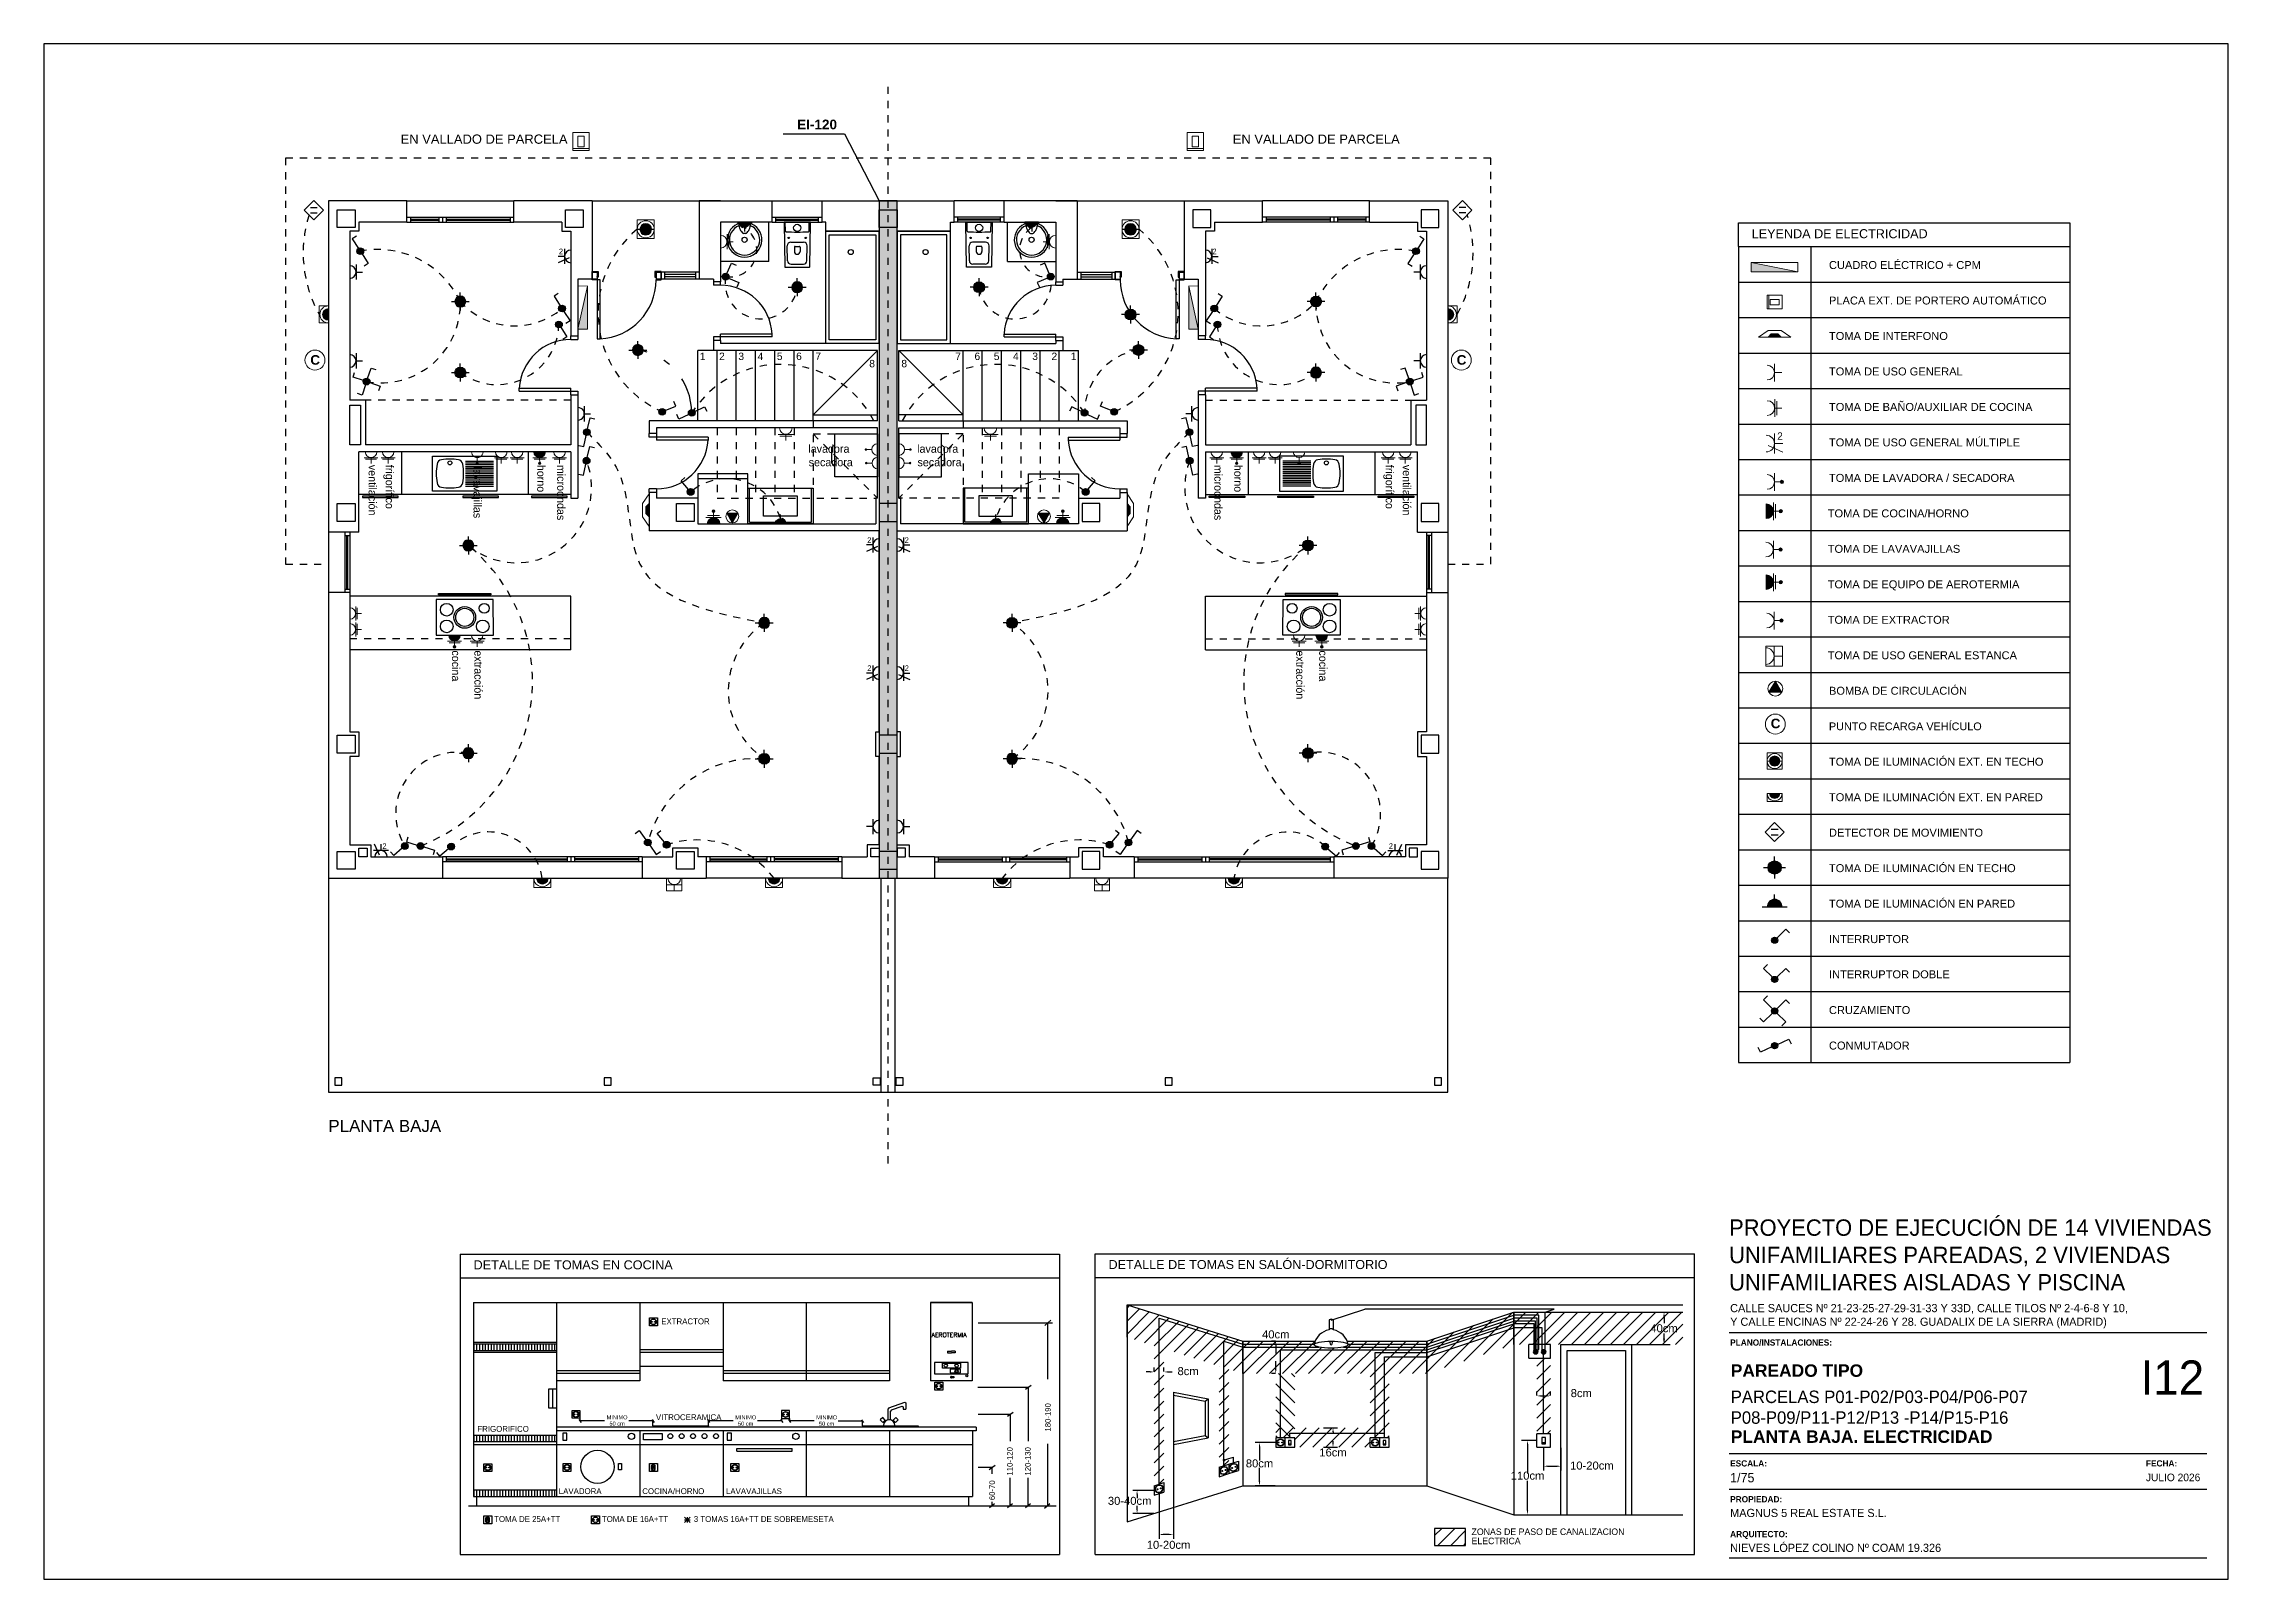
# Model space of a CAD drawing. Header units: millimetres. Extents: x 441156 to 441876, y 4514765 to 4515211.
# Drawn here: x 441397.92 to 441428.56, y 4515133.81 to 4515155.35 of the extents above; entities that cross this region are included whole.
import ezdxf
from ezdxf.enums import TextEntityAlignment as Align

# ---------------------------------------------------------------- set-up
doc = ezdxf.new("R2010")
doc.units = ezdxf.units.MM
for name, pattern in [('CONTINUA', [0]), ('CYPE_RAYAPUNTO', [0.4125, 0.2025, -0.105, 0, -0.105]), ('HIDDEN', [0.375, 0.25, -0.125]), ('RAYITAS', [0.375, 0.25, -0.125])]:
    doc.linetypes.add(name, pattern=pattern)
doc.layers.add('01_cartela', color=6, linetype='Continuous', plot=False)
for name, color, linetype in [('01_eléctrico', 170, 'Continuous'), ('01_enchufes', 38, 'Continuous'), ('01_mono BAJA', 2, 'Continuous'), ('01_proyección', 4, 'RAYITAS'), ('01_texto cartela', 5, 'Continuous'), ('01_textos', 7, 'Continuous'), ('CALEFAC_NOTAS', 7, 'Continuous'), ('CIRCUITOS SUELO RADIANTE', 1, 'Continuous'), ('DIVISION', 5, 'Continuous'), ('INGIN ELECTRICIDAD ALUMBRADO', 120, 'HIDDEN'), ('INGIN ELECTRICIDAD TEXTO', 7, 'Continuous'), ('VENTILACIÓN NOTAS', 7, 'Continuous')]:
    doc.layers.add(name, color=color, linetype=linetype)
doc.layers.add('INGIN ELECTRICIDAD FUERZA', color=38, linetype='Continuous', lineweight=5)
doc.styles.add('BERNARDO', font='')
doc.styles.add('Century Gothic', font='', dxfattribs={"height": 2})
doc.styles.add('Century Gothic_3', font='', dxfattribs={"height": 4.5})
doc.styles.add('Century Gothic_5', font='', dxfattribs={"height": 2.5})
doc.styles.add('Century Gothic_6', font='', dxfattribs={"height": 11})
doc.styles.add('EBRA', font='')
doc.styles.add('Estilo1', font='swissel.ttf')
doc.styles.add('NIEVES2', font='sanss___.ttf')
doc.styles.add('NIEVES3', font='swisseb.ttf')
doc.styles.add('ROMAND', font='romand', dxfattribs={"width": 0.9})
doc.styles.get("Standard").update_dxf_attribs({"font": 'arial.ttf'})
doc.styles.add('TEXTOINS_100_Century', font='', dxfattribs={"height": 0.13})
doc.styles.get('BERNARDO').set_extended_font_data('Century Gothic')
doc.styles.get('Century Gothic').set_extended_font_data('Century Gothic')
doc.styles.get('Century Gothic_3').set_extended_font_data('Century Gothic')
doc.styles.get('Century Gothic_5').set_extended_font_data('Century Gothic')
doc.styles.get('Century Gothic_6').set_extended_font_data('Century Gothic')
doc.styles.get('EBRA').set_extended_font_data('Century Gothic')
doc.styles.get('TEXTOINS_100_Century').set_extended_font_data('Century Gothic')
pattern_1 = [(45, (441350.50164, 4515104.89434), (-0.09113505, 0.09113505), [])]

msp = doc.modelspace()

# ---------------------------------------------------------------- texts
at = {"layer": '01_enchufes', "style": 'EBRA'}
for p in [(441405.14746212, 4515152.39508628, -0.00000053), (441414.31317837, 4515152.39508628, -0.00000053), (441409.47246245, 4515148.34743948, -0.00000053), (441409.99752139, 4515148.34743948, -0.00000053), (441409.47246245, 4515146.55074997, -0.00000053), (441409.99752139, 4515146.55074997, -0.00000053), (441402.6724048, 4515144.05586456, -0.00000027), (441416.78679569, 4515144.05586456, -0.00000027)]:
    msp.add_text('2', height=0.07830029, dxfattribs=at).set_placement(p)
at = {"layer": '01_texto cartela', "color": 5}
for s, insert, char_height, width, attachment_point, style in [('\\PPROYECTO DE EJECUCIÓN DE 14 VIVIENDAS UNIFAMILIARES PAREADAS, 2 VIVIENDAS UNIFAMILIARES AISLADAS Y PISCINA', (441421.55890221, 4515139.24320227), 0.23, 6.8221698289, 1, 'Century Gothic_3'), ('CALLE SAUCES Nº 21-23-25-27-29-31-33 Y 33D, CALLE TILOS Nº 2-4-6-8 Y 10, \\PY CALLE ENCINAS Nº 22-24-26 Y 28. GUADALIX DE LA SIERRA (MADRID)', (441421.5736961, 4515137.67310265), 0.114550418, 9.2468106263, 1, 'Century Gothic'), ('{\\fCentury Gothic|b1|i0|c0|p34;PLANO/INSTALACIONES: }', (441421.5736961, 4515137.17613372), 0.0870135776, 2.1171461181, 1, 'Century Gothic'), ('\\pt2.3273;\\PPARCELAS P01-P02/P03-P04/P06-P07\\PP08-P09/P11-P12/P13 -P14/P15-P16 ', (441421.58257243, 4515135.99094298), 0.1745530179, 7.0090801689, 7, 'Century Gothic_5'), ('\\pt2.3273;PLANTA BAJA. ELECTRICIDAD', (441421.58257243, 4515135.72377073), 0.1745530179, 7.0090801689, 7, 'NIEVES3'), ('{\\fCentury Gothic|b1|i0|c0|p34;ESCALA: }', (441421.5736961, 4515135.48175434), 0.0870135776, 2.1171461181, 1, 'Century Gothic'), ('{\\fCentury Gothic|b1|i0|c0|p34;FECHA: }', (441427.40456352, 4515135.48175434), 0.0870135776, 2.1171461181, 1, 'Century Gothic'), ('1/75', (441421.5736961, 4515135.3031219), 0.130914763, 2.1171461181, 1, 'Century Gothic'), ('JULIO 2026', (441427.40456352, 4515135.29489519), 0.106913723, 3.5043768434, 1, 'Century Gothic'), ('{\\fCentury Gothic|b1|i0|c0|p34;PROPIEDAD:}', (441421.5736961, 4515134.97906928), 0.0870135776, 0.8370923696, 1, 'Century Gothic'), ('MAGNUS 5 REAL ESTATE S.L.', (441421.5736961, 4515134.80043684), 0.114550418, 4.882308024, 1, 'Century Gothic'), ('{\\fCentury Gothic|b1|i0|c0|p34;ARQUITECTO:}', (441421.5736961, 4515134.489984), 0.0870135776, 0.8370923696, 1, 'Century Gothic'), ('NIEVES LÓPEZ COLINO Nº COAM 19.326', (441421.5736961, 4515134.31135157), 0.114550418, 3.6515309653, 1, 'Century Gothic')]:
    msp.add_mtext(s, dxfattribs=dict(at, insert=insert, char_height=char_height, width=width, attachment_point=attachment_point, style=style))
at = {"layer": '01_texto cartela', "color": 1}
for s, insert, char_height, width, attachment_point, style in [('I12', (441428.22064813, 4515136.88187026), 0.478574677, 1.0498533469, 3, 'Century Gothic_6'), ('\\pt2.3273;PAREADO TIPO ', (441421.58257243, 4515136.64975464), 0.1745530179, 7.0090801689, 7, 'NIEVES3')]:
    msp.add_mtext(s, dxfattribs=dict(at, insert=insert, char_height=char_height, width=width, attachment_point=attachment_point, style=style))
at = {"layer": '01_textos', "color": 5, "ltscale": 0.01, "style": 'NIEVES3'}
msp.add_text('EI-120', height=0.136, dxfattribs=at).set_placement((441409.04822804, 4515154.14696102, -0.00000053), align=Align.RIGHT)
at = {"layer": '01_textos', "color": 1, "style": 'Estilo1'}
for s, p in [('LEYENDA DE ELECTRICIDAD ', (441421.87590253, 4515152.61954852)), ('DETALLE DE TOMAS EN COCINA', (441403.95106361, 4515138.15878543)), ('DETALLE DE TOMAS EN SALÓN-DORMITORIO', (441412.85568894, 4515138.16351032))]:
    msp.add_text(s, height=0.1266796486, dxfattribs=at).set_placement(p)
at = {"layer": '01_textos', "color": 5, "style": 'Estilo1'}
for s, height, p in [('CUADRO ELÉCTRICO + CPM', 0.1113959385, (441422.9593223, 4515152.18796725)), ('PLACA EXT. DE PORTERO AUTOMÁTICO', 0.1113959385, (441422.9593223, 4515151.69042475)), ('TOMA DE INTERFONO', 0.1113959385, (441422.9593223, 4515151.19288225)), ('TOMA DE USO GENERAL', 0.1113959385, (441422.9593223, 4515150.69533976)), ('TOMA DE BAÑO/AUXILIAR DE COCINA', 0.1113959385, (441422.9593223, 4515150.19779726)), ('TOMA DE USO GENERAL MÚLTIPLE', 0.1113959385, (441422.9593223, 4515149.70025476)), ('TOMA DE LAVADORA / SECADORA', 0.1113959385, (441422.9593223, 4515149.20271226)), ('TOMA DE COCINA/HORNO', 0.1113959385, (441422.94199174, 4515148.70516976)), ('TOMA DE LAVAVAJILLAS', 0.1113959385, (441422.94199174, 4515148.20762726)), ('TOMA DE EQUIPO DE AEROTERMIA', 0.1113959385, (441422.94199174, 4515147.71008476)), ('TOMA DE EXTRACTOR', 0.1113959385, (441422.94199174, 4515147.21254226)), ('TOMA DE USO GENERAL ESTANCA', 0.1113959385, (441422.94199174, 4515146.71499976)), ('BOMBA DE CIRCULACIÓN', 0.1113959385, (441422.9593223, 4515146.21745726)), ('PUNTO RECARGA VEHÍCULO', 0.1086772427, (441422.9593223, 4515145.71991477)), ('TOMA DE ILUMINACIÓN EXT. EN TECHO', 0.1113959385, (441422.9593223, 4515145.22237227)), ('TOMA DE ILUMINACIÓN EXT. EN PARED', 0.1113959385, (441422.9593223, 4515144.72482976)), ('DETECTOR DE MOVIMIENTO', 0.1113959385, (441422.9593223, 4515144.22728725)), ('TOMA DE ILUMINACIÓN EN TECHO', 0.1113959385, (441422.9593223, 4515143.72974476)), ('TOMA DE ILUMINACIÓN EN PARED', 0.1113959385, (441422.9593223, 4515143.23220226)), ('INTERRUPTOR', 0.1113959385, (441422.9593223, 4515142.73465977)), ('INTERRUPTOR DOBLE', 0.1113959385, (441422.9593223, 4515142.24112061)), ('CRUZAMIENTO', 0.1113959385, (441422.9593223, 4515141.73957477)), ('CONMUTADOR', 0.111395939, (441422.9593223, 4515141.24203227)), ('PLANTA BAJA', 0.1697265748, (441401.91524018, 4515140.08570042, -0.00000053))]:
    msp.add_text(s, height=height, dxfattribs=at).set_placement(p)
at = {"layer": '01_textos', "linetype": 'ByBlock', "style": 'BERNARDO'}
for s, p in [('lavadora', (441408.64564488, 4515149.61091303, -0.00000089)), ('lavadora', (441410.17181687, 4515149.61091303, -0.00000089)), ('secadora', (441408.6505925, 4515149.42167596, -0.00000089)), ('secadora', (441410.17676449, 4515149.42167596, -0.00000089))]:
    msp.add_text(s, height=0.1125, dxfattribs=at).set_placement(p)
at = {"layer": '01_textos', "color": 7, "ltscale": 0.01, "style": 'BERNARDO'}
for s, p in [('ventilación', (441402.47877461, 4515149.44174956, -0.00000053)), ('frigorífico', (441402.7188683, 4515149.44174956, -0.00000053)), ('horno', (441404.8434381, 4515149.44174956, -0.00000053)), ('microondas', (441405.12324153, 4515149.44174956, -0.00000053)), ('microondas', (441414.33971686, 4515149.44174956, -0.00000053)), ('horno', (441414.61952029, 4515149.44174956, -0.00000053)), ('frigorífico', (441416.74320057, 4515149.44174956, -0.00000053)), ('ventilación', (441416.98329425, 4515149.44174956, -0.00000053)), ('cocina', (441403.64745934, 4515146.83923723, -0.00000053)), ('extracción', (441403.96267587, 4515146.83924002, -0.00000053)), ('extracción', (441415.4876891, 4515146.83924021, -0.00000053)), ('cocina', (441415.80963936, 4515146.83923723, -0.00000053))]:
    msp.add_text(s, height=0.1125, rotation=270, dxfattribs=at).set_placement(p)
at = {"layer": '01_textos', "color": 7, "style": 'BERNARDO'}
msp.add_text('lavavajillas', height=0.1125, rotation=270, dxfattribs=at).set_placement((441403.95032721, 4515149.42022182, -0.00000053))
at = {"layer": 'INGIN ELECTRICIDAD FUERZA', "style": 'NIEVES3'}
for p in [(441401.72987749, 4515150.84555219, -0.00000053), (441417.80700248, 4515150.84555219, -0.00000053), (441422.2106744, 4515145.74695178)]:
    msp.add_text('C', height=0.135135, dxfattribs=at).set_placement(p, align=Align.CENTER)
at = {"layer": 'INGIN ELECTRICIDAD FUERZA', "style": 'EBRA'}
msp.add_text('2', height=0.10285959, rotation=0.000000319, dxfattribs=at).set_placement((441422.2349153, 4515149.79388286))
at = {"layer": 'INGIN ELECTRICIDAD TEXTO', "color": 4, "linetype": 'Continuous'}
for s, height, style, p in [('EXTRACTOR', 0.08240254, 'TEXTOINS_100_Century', (441406.5828796, 4515137.38887862)), ('AEROTERMIA', 0.061754962, 'ROMAND', (441410.37449898, 4515137.20937085)), ('FRIGORIFICO', 0.0824025396, 'TEXTOINS_100_Century', (441404.004245, 4515135.88095862)), ('VITROCERAMICA', 0.0824025396, 'TEXTOINS_100_Century', (441406.50858876, 4515136.04475763)), ('LAVADORA', 0.08240254, 'TEXTOINS_100_Century', (441405.14608858, 4515135.00743945)), ('COCINA/HORNO', 0.0824025396, 'TEXTOINS_100_Century', (441406.31722465, 4515135.00743945)), ('LAVAVAJILLAS', 0.0824025396, 'TEXTOINS_100_Century', (441407.49110253, 4515135.00743945)), ('TOMA DE 25A+TT ', 0.0824025396, 'TEXTOINS_100_Century', (441404.23976308, 4515134.61668811)), ('TOMA DE 16A+TT ', 0.0824025396, 'TEXTOINS_100_Century', (441405.75108941, 4515134.61668811)), ('3 TOMAS 16A+TT DE SOBREMESETA', 0.0824025396, 'TEXTOINS_100_Century', (441407.03937643, 4515134.61668811))]:
    msp.add_text(s, height=height, dxfattribs=dict(at, style=style)).set_placement(p)
for s, p in [('180-190', (441412.04432399, 4515135.88436422)), ('110-120', (441411.51037916, 4515135.26773828)), ('120-130', (441411.76313528, 4515135.26773828)), ('60-70', (441411.26203427, 4515134.92257394))]:
    msp.add_text(s, height=0.077765504, rotation=90, dxfattribs=at).set_placement(p)
for s, p in [('MINIMO', (441405.96380539, 4515136.05642462)), ('50 cm', (441405.96380539, 4515135.96741278)), ('MINIMO', (441407.76761406, 4515136.0557276)), ('50 cm', (441407.76761406, 4515135.96671576)), ('MINIMO', (441408.90227636, 4515136.05503058)), ('50 cm', (441408.90227636, 4515135.96601874))]:
    msp.add_text(s, height=0.056226422, dxfattribs=at).set_placement(p, align=Align.CENTER)
at = {"layer": 'INGIN ELECTRICIDAD TEXTO', "color": 4, "style": 'TEXTOINS_100_Century'}
for s, height, p in [('ZONAS DE PASO DE CANALIZACION', 0.0916173226, (441417.94710918, 4515134.43381758)), ('ELECTRICA', 0.091617323, (441417.94710918, 4515134.30491883))]:
    msp.add_text(s, height=height, dxfattribs=at).set_placement(p)
at = {"layer": 'INGIN ELECTRICIDAD TEXTO', "color": 2, "char_height": 0.13, "attachment_point": 3, "style": 'Estilo1'}
for insert in [(441405.26915722, 4515154.07407186, -0.00000053), (441416.93960366, 4515154.07407186, -0.00000053)]:
    msp.add_mtext_dynamic_manual_height_columns('EN VALLADO DE PARCELA', width=4.2100631955, gutter_width=12.5, heights=[0], dxfattribs=dict(at, insert=insert))
at = {"layer": 'INGIN ELECTRICIDAD TEXTO', "color": 4, "char_height": 0.1125, "style": 'Estilo1'}
for s, insert, attachment_point in [('40cm', (441415.20123108, 4515137.24650663), 5), ('40cm', (441420.64664699, 4515137.33264201), 5), ('8cm', (441413.97173334, 4515136.73097936), 5), ('8cm', (441419.4861718, 4515136.42264231), 5), ('16cm', (441416.00414827, 4515135.59111244), 5), ('80cm', (441414.97360066, 4515135.43731953), 5), ('110cm', (441418.73264822, 4515135.26530227), 5), ('10-20cm', (441419.32871083, 4515135.40682498), 4), ('30-40cm', (441413.15220725, 4515134.91237209), 5), ('10-20cm', (441413.69787134, 4515134.29527966), 5)]:
    msp.add_mtext(s, dxfattribs=dict(at, insert=insert, attachment_point=attachment_point))

# ---------------------------------------------------------------- blocks, each defined once
blk = doc.blocks.new('A$C6A825EFA')
at = {"layer": '01_mono BAJA', "color": 254}
for p, q in [((1.1, 12.5, 0), (0, 12.5, 0)), ((0, 12.5, 0), (0, 7.855, 0)), ((1.1, 12.2, 0), (1.1, 12.5, 0)), ((1.1, 12.5, 0), (2.6, 12.5, 0)), ((1.1, 12.27, 0), (2.6, 12.27, 0)), ((1.15, 12.27, 0), (1.15, 12.2, 0)), ((1.55, 12.27, 0), (1.55, 12.2, 0)), ((1.6, 12.27, 0), (1.6, 12.2, 0)), ((1.65, 12.27, 0), (1.65, 12.2, 0)), ((2.55, 12.27, 0), (2.55, 12.2, 0)), ((3.7, 12.5, 0), (2.6, 12.5, 0)), ((2.6, 12.2, 0), (2.6, 12.5, 0)), ((3.7, 12.5, 0), (3.7, 11.4, 0)), ((3.7, 12.5, 0), (5.2, 12.5, 0)), ((5.5, 12.5, 0), (5.2, 12.5, 0)), ((5.2, 12.5, 0), (5.2, 11.4, 0)), ((5.2, 12.5, 0), (6.225, 12.5, 0)), ((6.225, 12.2, 0), (6.225, 12.5, 0)), ((6.225, 12.5, 0), (6.925, 12.5, 0)), ((6.225, 12.27, 0), (6.925, 12.27, 0)), ((6.275, 12.2, 0), (6.275, 12.27, 0)), ((6.875, 12.2, 0), (6.875, 12.27, 0)), ((6.925, 12.5, 0), (8.775, 12.5, 0)), ((6.925, 12.2, 0), (6.925, 12.5, 0)), ((8.775, 12.2, 0), (8.775, 12.5, 0)), ((9.475, 12.5, 0), (8.775, 12.5, 0)), ((9.475, 12.27, 0), (8.775, 12.27, 0)), ((8.825, 12.2, 0), (8.825, 12.27, 0)), ((9.425, 12.2, 0), (9.425, 12.27, 0)), ((10.5, 12.5, 0), (9.475, 12.5, 0)), ((9.475, 12.2, 0), (9.475, 12.5, 0)), ((10.2, 12.5, 0), (10.5, 12.5, 0)), ((10.5, 12.5, 0), (10.5, 11.4, 0)), ((10.5, 12.5, 0), (12, 12.5, 0)), ((12, 12.5, 0), (13.1, 12.5, 0)), ((12, 12.5, 0), (12, 11.4, 0)), ((13.1, 12.2, 0), (13.1, 12.5, 0)), ((14.6, 12.5, 0), (13.1, 12.5, 0)), ((14.6, 12.27, 0), (13.1, 12.27, 0)), ((13.15, 12.27, 0), (13.15, 12.2, 0)), ((14.05, 12.27, 0), (14.05, 12.2, 0)), ((14.1, 12.27, 0), (14.1, 12.2, 0)), ((14.15, 12.27, 0), (14.15, 12.2, 0)), ((14.55, 12.27, 0), (14.55, 12.2, 0)), ((14.6, 12.5, 0), (15.7, 12.5, 0)), ((14.6, 12.2, 0), (14.6, 12.5, 0)), ((15.7, 12.5, 0), (15.7, 7.855, 0)), ((0.3, 12.075, 0), (0.3, 9.705, 0)), ((0.425, 12.075), (0.3, 12.075)), ((1.1, 12.2, 0), (0.425, 12.2, 0)), ((0.425, 12.2), (0.425, 12.075)), ((1.1, 12.2, 0), (2.6, 12.2, 0)), ((1.15, 12.242, 0), (1.55, 12.242, 0)), ((1.15, 12.228, 0), (1.55, 12.228, 0)), ((1.65, 12.242, 0), (2.55, 12.242, 0)), ((1.65, 12.228, 0), (2.55, 12.228, 0)), ((3.275, 12.2, 0), (2.6, 12.2, 0)), ((3.275, 12.2), (3.275, 12.075)), ((3.275, 12.075), (3.4, 12.075)), ((3.4, 12.075, 0), (3.4, 10.606, 0)), ((5.5, 12.2, 0), (5.5, 11.366, 0)), ((6.225, 12.2, 0), (5.5, 12.2, 0)), ((5.741, 12.198, 0), (5.742, 12.183, 0)), ((5.743, 12.2, 0), (5.932, 12.2, 0)), ((5.853, 12.043, 0), (5.822, 12.043, 0)), ((5.934, 12.198, 0), (5.933, 12.183, 0)), ((6.175, 11.65, 0), (6.175, 12.2, 0)), ((6.225, 12.2, 0), (6.925, 12.2, 0)), ((6.275, 12.242, 0), (6.875, 12.242, 0)), ((6.275, 12.228, 0), (6.875, 12.228, 0)), ((6.409, 12.073, 0), (6.407, 12.2, 0)), ((6.741, 12.073, 0), (6.743, 12.2, 0)), ((6.975, 12.2, 0), (6.925, 12.2, 0)), ((6.975, 12.075, 0), (6.975, 12.2, 0)), ((7.725, 12.075, 0), (6.975, 12.075, 0)), ((7.725, 10.5, 0), (7.725, 12.075, 0)), ((7.975, 10.5, 0), (7.975, 12.075, 0)), ((7.975, 12.075, 0), (8.725, 12.075, 0)), ((8.725, 12.075, 0), (8.725, 12.2, 0)), ((8.725, 12.2, 0), (8.775, 12.2, 0)), ((9.475, 12.2, 0), (8.775, 12.2, 0)), ((9.425, 12.242, 0), (8.825, 12.242, 0)), ((9.425, 12.228, 0), (8.825, 12.228, 0)), ((8.959, 12.073, 0), (8.957, 12.2, 0)), ((9.291, 12.073, 0), (9.293, 12.2, 0)), ((9.475, 12.2, 0), (10.2, 12.2, 0)), ((9.525, 11.65, 0), (9.525, 12.2, 0)), ((9.766, 12.198, 0), (9.767, 12.183, 0)), ((9.957, 12.2, 0), (9.768, 12.2, 0)), ((9.847, 12.043, 0), (9.878, 12.043, 0)), ((9.959, 12.198, 0), (9.958, 12.183, 0)), ((10.2, 12.2, 0), (10.2, 11.366, 0)), ((12.3, 12.075, 0), (12.3, 10.606, 0)), ((12.425, 12.075), (12.3, 12.075)), ((12.425, 12.2, 0), (13.1, 12.2, 0)), ((12.425, 12.2), (12.425, 12.075)), ((14.6, 12.2, 0), (13.1, 12.2, 0)), ((14.05, 12.242, 0), (13.15, 12.242, 0)), ((14.05, 12.228, 0), (13.15, 12.228, 0)), ((14.55, 12.242, 0), (14.15, 12.242, 0)), ((14.55, 12.228, 0), (14.15, 12.228, 0)), ((14.6, 12.2, 0), (15.275, 12.2, 0)), ((15.275, 12.2), (15.275, 12.075)), ((15.275, 12.075), (15.4, 12.075)), ((15.325, 12.2, 0), (15.325, 12.125, 0)), ((15.325, 12.125, 0), (15.4, 12.125, 0)), ((15.4, 12.075, 0), (15.4, 9.705, 0)), ((6.175, 11.65, 0), (5.5, 11.65, 0)), ((6.439, 11.659, 0), (6.435, 11.869, 0)), ((6.485, 11.92, 0), (6.665, 11.92, 0)), ((6.535, 11.85, 0), (6.535, 11.79, 0)), ((6.545, 11.86, 0), (6.605, 11.86, 0)), ((6.615, 11.85, 0), (6.615, 11.79, 0)), ((6.711, 11.659, 0), (6.715, 11.869, 0)), ((8.989, 11.659, 0), (8.985, 11.869, 0)), ((9.215, 11.92, 0), (9.035, 11.92, 0)), ((9.085, 11.85, 0), (9.085, 11.79, 0)), ((9.155, 11.86, 0), (9.095, 11.86, 0)), ((9.165, 11.85, 0), (9.165, 11.79, 0)), ((9.261, 11.659, 0), (9.265, 11.869, 0)), ((9.525, 11.65, 0), (10.2, 11.65, 0)), ((3.7, 11.4, 0), (3.5, 11.4, 0)), ((3.5, 11.4, 0), (3.5, 10.606, 0)), ((3.71, 11.4, 0), (3.77, 11.4, 0)), ((3.77, 11.43, 0), (3.77, 11.4, 0)), ((3.785, 11.5, 0), (3.785, 11.44, 0)), ((4.58, 11.5, 0), (4.58, 11.44, 0)), ((4.595, 11.43, 0), (4.595, 11.4, 0)), ((4.665, 11.5, 0), (4.665, 11.4, 0)), ((5.2, 11.5, 0), (4.665, 11.5, 0)), ((5.2, 11.4, 0), (4.665, 11.4, 0)), ((4.715, 11.5, 0), (4.715, 11.4, 0)), ((5.15, 11.467, 0), (4.715, 11.467, 0)), ((5.15, 11.433, 0), (4.715, 11.433, 0)), ((5.15, 11.5, 0), (5.15, 11.4, 0)), ((5.4, 11.4, 0), (5.2, 11.4, 0)), ((5.4, 11.4, 0), (5.4, 11.366, 0)), ((5.5, 11.366, 0), (5.4, 11.366, 0)), ((5.4, 11.366, 0), (5.4, 11.316, 0)), ((5.5, 11.316, 0), (5.5, 11.366, 0)), ((6.489, 11.61, 0), (6.661, 11.61, 0)), ((9.211, 11.61, 0), (9.039, 11.61, 0)), ((10.2, 11.366, 0), (10.3, 11.366, 0)), ((10.2, 11.316, 0), (10.2, 11.366, 0)), ((10.3, 11.4, 0), (10.5, 11.4, 0)), ((10.3, 11.4, 0), (10.3, 11.366, 0)), ((10.3, 11.366, 0), (10.3, 11.316, 0)), ((10.5, 11.5, 0), (11.035, 11.5, 0)), ((10.5, 11.4, 0), (11.035, 11.4, 0)), ((10.55, 11.5, 0), (10.55, 11.4, 0)), ((10.55, 11.467, 0), (10.985, 11.467, 0)), ((10.55, 11.433, 0), (10.985, 11.433, 0)), ((10.985, 11.5, 0), (10.985, 11.4, 0)), ((11.035, 11.5, 0), (11.035, 11.4, 0)), ((11.105, 11.43, 0), (11.105, 11.4, 0)), ((11.12, 11.5, 0), (11.12, 11.44, 0)), ((11.915, 11.5, 0), (11.915, 11.44, 0)), ((11.93, 11.43, 0), (11.93, 11.4, 0)), ((11.99, 11.4, 0), (11.93, 11.4, 0)), ((12, 11.4, 0), (12.2, 11.4, 0)), ((12.2, 11.4, 0), (12.2, 10.606, 0)), ((5.5, 11.316, 0), (5.4, 11.316, 0)), ((10.2, 11.316, 0), (10.3, 11.316, 0)), ((3.4, 10.606, 0), (3.5, 10.606, 0)), ((3.4, 10.556, 0), (3.4, 10.606, 0)), ((3.4, 10.556, 0), (3.5, 10.556, 0)), ((3.5, 10.606, 0), (3.5, 10.556, 0)), ((6.224, 10.591, 0), (5.4, 10.591, 0)), ((5.4, 10.591, 0), (5.4, 10.541, 0)), ((5.4, 10.541, 0), (5.4, 10.4, 0)), ((5.5, 10.541, 0), (5.4, 10.541, 0)), ((5.5, 10.541, 0), (5.5, 10.632, 0)), ((6.224, 10.632, 0), (5.5, 10.632, 0)), ((5.5, 10.541, 0), (5.5, 10.5, 0)), ((7.725, 10.5, 0), (5.5, 10.5, 0)), ((6.224, 10.591, 0), (6.224, 10.632, 0)), ((8.025, 10.5, 0), (10.2, 10.5, 0)), ((9.476, 10.591, 0), (9.476, 10.632, 0)), ((9.476, 10.632, 0), (10.2, 10.632, 0)), ((9.476, 10.591, 0), (10.3, 10.591, 0)), ((10.2, 10.541, 0), (10.2, 10.632, 0)), ((10.2, 10.541, 0), (10.2, 10.5, 0)), ((10.2, 10.541, 0), (10.3, 10.541, 0)), ((10.3, 10.591, 0), (10.3, 10.541, 0)), ((10.3, 10.541, 0), (10.3, 10.4, 0)), ((12.3, 10.606, 0), (12.2, 10.606, 0)), ((12.2, 10.606, 0), (12.2, 10.556, 0)), ((12.3, 10.556, 0), (12.2, 10.556, 0)), ((12.3, 10.556, 0), (12.3, 10.606, 0)), ((5.18, 9.415, 0), (5.18, 10.4, 0)), ((5.4, 10.4, 0), (5.18, 10.4, 0)), ((7.7, 10.4, 0), (5.4, 10.4, 0)), ((5.45, 9.415, 0), (5.45, 10.4, 0)), ((5.72, 9.415, 0), (5.72, 10.4, 0)), ((5.99, 9.415, 0), (5.99, 10.4, 0)), ((6.26, 9.415, 0), (6.26, 10.4, 0)), ((6.53, 9.415, 0), (6.53, 10.4, 0)), ((6.8, 9.415, 0), (6.8, 10.4, 0)), ((6.8, 9.5, 0), (7.7, 10.4, 0)), ((7.7, 9.415, 0), (7.7, 10.4, 0)), ((8, 10.4, 0), (10.3, 10.4, 0)), ((8, 9.415, 0), (8, 10.4, 0)), ((8.9, 9.5, 0), (8, 10.4, 0)), ((8.9, 9.415, 0), (8.9, 10.4, 0)), ((9.17, 9.415, 0), (9.17, 10.4, 0)), ((9.44, 9.415, 0), (9.44, 10.4, 0)), ((9.71, 9.415, 0), (9.71, 10.4, 0)), ((9.98, 9.415, 0), (9.98, 10.4, 0)), ((10.25, 9.415, 0), (10.25, 10.4, 0)), ((10.3, 10.4, 0), (10.52, 10.4, 0)), ((10.52, 9.415, 0), (10.52, 10.4, 0)), ((2.676, 9.831, 0), (2.676, 9.872, 0)), ((2.676, 9.872, 0), (3.4, 9.872, 0)), ((2.676, 9.831, 0), (3.5, 9.831, 0)), ((3.4, 9.781, 0), (3.4, 9.872, 0)), ((3.5, 9.831, 0), (3.5, 9.781, 0)), ((13.024, 9.831, 0), (12.2, 9.831, 0)), ((12.2, 9.831, 0), (12.2, 9.781, 0)), ((12.3, 9.781, 0), (12.3, 9.872, 0)), ((13.024, 9.872, 0), (12.3, 9.872, 0)), ((13.024, 9.831, 0), (13.024, 9.872, 0)), ((0.52, 9.705, 0), (0.3, 9.705, 0)), ((0.52, 9.705, 0), (0.52, 9.08, 0)), ((3.4, 9.781, 0), (3.4, 9.08, 0)), ((3.4, 9.781, 0), (3.5, 9.781, 0)), ((3.5, 9.781, 0), (3.5, 8.33, 0)), ((6.8, 9.5, 0), (7.7, 9.5, 0)), ((8.9, 9.5, 0), (8, 9.5, 0)), ((12.2, 9.781, 0), (12.2, 8.33, 0)), ((12.3, 9.781, 0), (12.2, 9.781, 0)), ((12.3, 9.781, 0), (12.3, 9.08, 0)), ((15.18, 9.705, 0), (15.18, 9.08, 0)), ((15.18, 9.705, 0), (15.4, 9.705, 0)), ((7.7, 9.415, 0), (4.5, 9.415, 0)), ((4.5, 9.415, 0), (4.5, 9.235, 0)), ((4.5, 9.415, 0), (4.5, 9.235, 0)), ((4.6, 9.235, 0), (4.5, 9.235, 0)), ((4.5, 9.185, 0), (4.5, 9.235, 0)), ((7.7, 9.315, 0), (4.6, 9.315, 0)), ((4.6, 9.315, 0), (4.6, 9.235, 0)), ((4.6, 9.315, 0), (4.6, 9.235, 0)), ((4.6, 9.235, 0), (4.6, 9.144, 0)), ((7.7, 8.33, 0), (7.7, 9.315, 0)), ((8, 9.415, 0), (11.2, 9.415, 0)), ((8, 8.33, 0), (8, 9.315, 0)), ((8, 9.315, 0), (11.1, 9.315, 0)), ((11.1, 9.315, 0), (11.1, 9.235, 0)), ((11.1, 9.315, 0), (11.1, 9.235, 0)), ((11.1, 9.235, 0), (11.2, 9.235, 0)), ((11.1, 9.235, 0), (11.1, 9.144, 0)), ((11.2, 9.415, 0), (11.2, 9.235, 0)), ((11.2, 9.415, 0), (11.2, 9.235, 0)), ((11.2, 9.185, 0), (11.2, 9.235, 0)), ((3.4, 8.98, 0), (0.425, 8.98, 0)), ((0.425, 7.855, 0), (0.425, 8.98, 0)), ((3.4, 9.08, 0), (0.52, 9.08, 0)), ((1.025, 8.98, 0), (1.025, 8.38, 0)), ((1.462, 8.43, 0), (1.462, 8.92, 0)), ((1.462, 8.92, 0), (2.362, 8.92, 0)), ((2.362, 8.92, 0), (2.362, 8.43, 0)), ((2.8, 8.98, 0), (2.8, 8.38, 0)), ((3.4, 8.98, 0), (3.4, 8.33, 0)), ((5.324, 9.185, 0), (4.5, 9.185, 0)), ((5.324, 9.144, 0), (4.6, 9.144, 0)), ((5.324, 9.185, 0), (5.324, 9.144, 0)), ((10.376, 9.185, 0), (10.376, 9.144, 0)), ((10.376, 9.185, 0), (11.2, 9.185, 0)), ((10.376, 9.144, 0), (11.1, 9.144, 0)), ((12.3, 9.08, 0), (15.18, 9.08, 0)), ((12.3, 8.98, 0), (15.275, 8.98, 0)), ((12.3, 8.98, 0), (12.3, 8.33, 0)), ((12.9, 8.98, 0), (12.9, 8.38, 0)), ((13.338, 8.92, 0), (13.338, 8.43, 0)), ((14.238, 8.92, 0), (13.338, 8.92, 0)), ((14.238, 8.43, 0), (14.238, 8.92, 0)), ((14.675, 8.98, 0), (14.675, 8.38, 0)), ((15.275, 7.855, 0), (15.275, 8.98, 0)), ((1.921, 8.85, 0), (2.317, 8.85, 0)), ((1.921, 8.825, 0), (2.317, 8.825, 0)), ((1.921, 8.8, 0), (2.317, 8.8, 0)), ((1.921, 8.775, 0), (2.317, 8.775, 0)), ((1.921, 8.75, 0), (2.317, 8.75, 0)), ((1.921, 8.725, 0), (2.317, 8.725, 0)), ((1.921, 8.7, 0), (2.317, 8.7, 0)), ((1.921, 8.675, 0), (2.317, 8.675, 0)), ((1.921, 8.65, 0), (2.317, 8.65, 0)), ((1.921, 8.625, 0), (2.317, 8.625, 0)), ((1.921, 8.6, 0), (2.317, 8.6, 0)), ((5.88, 8.6, 0), (5.18, 8.6, 0)), ((13.779, 8.85, 0), (13.383, 8.85, 0)), ((13.779, 8.825, 0), (13.383, 8.825, 0)), ((13.779, 8.8, 0), (13.383, 8.8, 0)), ((13.779, 8.775, 0), (13.383, 8.775, 0)), ((13.779, 8.75, 0), (13.383, 8.75, 0)), ((13.779, 8.725, 0), (13.383, 8.725, 0)), ((13.779, 8.7, 0), (13.383, 8.7, 0)), ((13.779, 8.675, 0), (13.383, 8.675, 0)), ((13.779, 8.65, 0), (13.383, 8.65, 0)), ((13.779, 8.625, 0), (13.383, 8.625, 0)), ((13.779, 8.6, 0), (13.383, 8.6, 0)), ((3.4, 8.38, 0), (0.425, 8.38, 0)), ((2.362, 8.43, 0), (1.462, 8.43, 0)), ((1.921, 8.575, 0), (2.317, 8.575, 0)), ((1.921, 8.55, 0), (2.317, 8.55, 0)), ((1.921, 8.525, 0), (2.317, 8.525, 0)), ((1.921, 8.5, 0), (2.317, 8.5, 0)), ((3.4, 8.33, 0), (3.5, 8.33, 0)), ((4.5, 8.41, 0), (4.5, 8.46, 0)), ((4.6, 8.46, 0), (4.5, 8.46, 0)), ((4.5, 8.41, 0), (4.5, 7.87, 0)), ((4.6, 8.41, 0), (4.5, 8.41, 0)), ((4.6, 8.46, 0), (4.6, 8.41, 0)), ((4.6, 8.41, 0), (4.6, 8.33, 0)), ((5.18, 8.33, 0), (4.6, 8.33, 0)), ((5.18, 8.33, 0), (5.18, 7.97, 0)), ((5.905, 7.995, 0), (5.905, 8.47, 0)), ((6.775, 7.995, 0), (6.775, 8.47, 0)), ((7.7, 8.33, 0), (7.675, 8.33, 0)), ((7.7, 8.33, 0), (7.675, 8.33, 0)), ((7.675, 8.33, 0), (7.675, 7.97, 0)), ((8, 8.33, 0), (8.025, 8.33, 0)), ((8, 8.33, 0), (8.025, 8.33, 0)), ((8.025, 8.33, 0), (8.025, 7.97, 0)), ((8.925, 7.995, 0), (8.925, 8.47, 0)), ((9.795, 7.995, 0), (9.795, 8.47, 0)), ((10.52, 8.33, 0), (11.1, 8.33, 0)), ((10.52, 8.33, 0), (10.52, 7.97, 0)), ((11.1, 8.46, 0), (11.1, 8.41, 0)), ((11.1, 8.46, 0), (11.2, 8.46, 0)), ((11.1, 8.41, 0), (11.1, 8.33, 0)), ((11.1, 8.41, 0), (11.2, 8.41, 0)), ((11.2, 8.41, 0), (11.2, 8.46, 0)), ((11.2, 8.41, 0), (11.2, 7.87, 0)), ((12.3, 8.33, 0), (12.2, 8.33, 0)), ((12.3, 8.38, 0), (15.275, 8.38, 0)), ((13.338, 8.43, 0), (14.238, 8.43, 0)), ((13.779, 8.575, 0), (13.383, 8.575, 0)), ((13.779, 8.55, 0), (13.383, 8.55, 0)), ((13.779, 8.525, 0), (13.383, 8.525, 0)), ((13.779, 8.5, 0), (13.383, 8.5, 0)), ((5.18, 7.97, 0), (7.675, 7.97, 0)), ((5.905, 7.995, 0), (6.775, 7.995, 0)), ((10.52, 7.97, 0), (8.025, 7.97, 0)), ((9.795, 7.995, 0), (8.925, 7.995, 0)), ((0.425, 7.855, 0), (0, 7.855, 0)), ((0, 7.855, 0), (0, 7.005, 0)), ((0.23, 7.855, 0), (0.23, 7.005, 0)), ((0.23, 7.805, 0), (0.3, 7.805, 0)), ((0.258, 7.055, 0), (0.258, 7.805, 0)), ((0.272, 7.055, 0), (0.272, 7.805, 0)), ((0.3, 7.855, 0), (0.3, 7.005, 0)), ((7.725, 7.87, 0), (4.5, 7.87, 0)), ((7.725, 5.055, 0), (7.725, 7.87, 0)), ((7.975, 5.055, 0), (7.975, 7.87, 0)), ((7.975, 7.87, 0), (11.2, 7.87, 0)), ((15.275, 7.855, 0), (15.7, 7.855, 0)), ((15.4, 7.855, 0), (15.4, 7.005, 0)), ((15.47, 7.805, 0), (15.4, 7.805, 0)), ((15.428, 7.055, 0), (15.428, 7.805, 0)), ((15.442, 7.055, 0), (15.442, 7.805, 0)), ((15.47, 7.855, 0), (15.47, 7.005, 0)), ((15.7, 7.855, 0), (15.7, 7.005, 0)), ((0.23, 7.055, 0), (0.3, 7.055, 0)), ((15.47, 7.055, 0), (15.4, 7.055, 0)), ((0.3, 7.005, 0), (0, 7.005, 0)), ((0, 7.005, 0), (0, 3, 0)), ((0.3, 7.005, 0), (0.3, 5.055, 0)), ((3.4, 6.955, 0), (0.3, 6.955, 0)), ((3.4, 6.205, 0), (3.4, 6.955, 0)), ((12.3, 6.955, 0), (15.4, 6.955, 0)), ((12.3, 6.205, 0), (12.3, 6.955, 0)), ((15.4, 7.005, 0), (15.7, 7.005, 0)), ((15.4, 7.005, 0), (15.4, 5.055, 0)), ((15.7, 7.005, 0), (15.7, 3, 0)), ((3.4, 6.205, 0), (0.3, 6.205, 0)), ((12.3, 6.205, 0), (15.4, 6.205, 0)), ((7.675, 4.705, 0), (7.675, 5.055, 0)), ((7.675, 5.055, 0), (7.725, 5.055, 0)), ((8.025, 5.055, 0), (7.975, 5.055, 0)), ((8.025, 4.705, 0), (8.025, 5.055, 0)), ((0.3, 4.705, 0), (0.3, 3.47, 0)), ((7.725, 4.705, 0), (7.675, 4.705, 0)), ((7.725, 3.47, 0), (7.725, 4.705, 0)), ((7.975, 3.47, 0), (7.975, 4.705, 0)), ((7.975, 4.705, 0), (8.025, 4.705, 0)), ((15.4, 4.705, 0), (15.4, 3.47, 0)), ((0.3, 3.47, 0), (0.595, 3.47, 0)), ((0.595, 3.47, 0), (0.595, 3.3, 0)), ((7.725, 3.47, 0), (7.555, 3.47, 0)), ((7.555, 3.47, 0), (7.555, 3.3, 0)), ((7.975, 3.47, 0), (8.145, 3.47, 0)), ((8.145, 3.47, 0), (8.145, 3.3, 0)), ((15.4, 3.47, 0), (15.105, 3.47, 0)), ((15.105, 3.47, 0), (15.105, 3.3, 0)), ((0.595, 3.3, 0), (1.6, 3.3, 0)), ((1.6, 3.3, 0), (1.6, 3, 0)), ((4.4, 3.3, 0), (1.6, 3.3, 0)), ((4.4, 3.23, 0), (1.6, 3.23, 0)), ((1.65, 3.3, 0), (1.65, 3.23, 0)), ((1.65, 3.272, 0), (3.35, 3.272, 0)), ((1.65, 3.258, 0), (3.35, 3.258, 0)), ((3.35, 3.3, 0), (3.35, 3.23, 0)), ((3.4, 3.3, 0), (3.4, 3.23, 0)), ((3.45, 3.3, 0), (3.45, 3.23, 0)), ((4.35, 3.272, 0), (3.45, 3.272, 0)), ((4.35, 3.258, 0), (3.45, 3.258, 0)), ((4.35, 3.3, 0), (4.35, 3.23, 0)), ((4.4, 3.3, 0), (4.4, 3, 0)), ((4.4, 3.3, 0), (4.83, 3.3, 0)), ((5.3, 3.3, 0), (5.18, 3.3, 0)), ((7.2, 3.3, 0), (5.3, 3.3, 0)), ((5.3, 3.3, 0), (5.3, 3, 0)), ((7.2, 3.23, 0), (5.3, 3.23, 0)), ((5.35, 3.3, 0), (5.35, 3.23, 0)), ((5.35, 3.272, 0), (6.15, 3.272, 0)), ((5.35, 3.258, 0), (6.15, 3.258, 0)), ((6.15, 3.3, 0), (6.15, 3.23, 0)), ((6.2, 3.3, 0), (6.2, 3.23, 0)), ((6.25, 3.3, 0), (6.25, 3.23, 0)), ((7.15, 3.272, 0), (6.25, 3.272, 0)), ((7.15, 3.258, 0), (6.25, 3.258, 0)), ((7.15, 3.3, 0), (7.15, 3.23, 0)), ((7.2, 3.3, 0), (7.555, 3.3, 0)), ((7.2, 3.3, 0), (7.2, 3, 0)), ((8.5, 3.3, 0), (8.145, 3.3, 0)), ((8.5, 3.3, 0), (10.4, 3.3, 0)), ((8.5, 3.3, 0), (8.5, 3, 0)), ((8.5, 3.23, 0), (10.4, 3.23, 0)), ((8.55, 3.3, 0), (8.55, 3.23, 0)), ((8.55, 3.272, 0), (9.45, 3.272, 0)), ((8.55, 3.258, 0), (9.45, 3.258, 0)), ((9.45, 3.3, 0), (9.45, 3.23, 0)), ((9.5, 3.3, 0), (9.5, 3.23, 0)), ((9.55, 3.3, 0), (9.55, 3.23, 0)), ((10.35, 3.272, 0), (9.55, 3.272, 0)), ((10.35, 3.258, 0), (9.55, 3.258, 0)), ((10.35, 3.3, 0), (10.35, 3.23, 0)), ((10.4, 3.3, 0), (10.4, 3, 0)), ((10.4, 3.3, 0), (10.52, 3.3, 0)), ((11.3, 3.3, 0), (10.87, 3.3, 0)), ((11.3, 3.3, 0), (11.3, 3, 0)), ((11.3, 3.3, 0), (14.1, 3.3, 0)), ((11.3, 3.23, 0), (14.1, 3.23, 0)), ((11.35, 3.3, 0), (11.35, 3.23, 0)), ((11.35, 3.272, 0), (12.25, 3.272, 0)), ((11.35, 3.258, 0), (12.25, 3.258, 0)), ((12.25, 3.3, 0), (12.25, 3.23, 0)), ((12.3, 3.3, 0), (12.3, 3.23, 0)), ((12.35, 3.3, 0), (12.35, 3.23, 0)), ((14.05, 3.272, 0), (12.35, 3.272, 0)), ((14.05, 3.258, 0), (12.35, 3.258, 0)), ((14.05, 3.3, 0), (14.05, 3.23, 0)), ((15.105, 3.3, 0), (14.1, 3.3, 0)), ((14.1, 3.3, 0), (14.1, 3, 0)), ((0, 3, 0), (1.6, 3, 0)), ((0, 3), (0, 0, 0)), ((1.6, 3, 0), (4.4, 3, 0)), ((4.4, 3, 0), (5.3, 3, 0)), ((7.2, 3, 0), (5.3, 3, 0)), ((7.2, 3, 0), (8.5, 3, 0)), ((7.75, 0, 0), (7.75, 3, 0)), ((7.95, 0, 0), (7.95, 3, 0)), ((8.5, 3, 0), (10.4, 3, 0)), ((11.3, 3, 0), (10.4, 3, 0)), ((14.1, 3, 0), (11.3, 3, 0)), ((15.7, 3, 0), (14.1, 3, 0)), ((15.7, 0, 0), (15.7, 3)), ((0, 0, 0), (15.7, 0, 0))]:
    blk.add_line(p, q, dxfattribs=at)
for points in [[(0.375, 12.125), (0.125, 12.125), (0.125, 12.375), (0.375, 12.375), (0.375, 12.125)], [(3.575, 12.125), (3.325, 12.125), (3.325, 12.375), (3.575, 12.375), (3.575, 12.125)], [(7.725, 12.375), (7.975, 12.375), (7.975, 12.125), (7.725, 12.125), (7.725, 12.375)], [(12.125, 12.125), (12.375, 12.125), (12.375, 12.375), (12.125, 12.375), (12.125, 12.125)], [(15.325, 12.125), (15.575, 12.125), (15.575, 12.375), (15.325, 12.375), (15.325, 12.125)], [(0.375, 8.005), (0.125, 8.005), (0.125, 8.255), (0.375, 8.255), (0.375, 8.005)], [(5.13, 8.005), (4.88, 8.005), (4.88, 8.255), (5.13, 8.255), (5.13, 8.005)], [(7.725, 8.005), (7.975, 8.005), (7.975, 8.255), (7.725, 8.255), (7.725, 8.005)], [(10.57, 8.005), (10.82, 8.005), (10.82, 8.255), (10.57, 8.255), (10.57, 8.005)], [(15.325, 8.005), (15.575, 8.005), (15.575, 8.255), (15.325, 8.255), (15.325, 8.005)], [(0.375, 4.755), (0.125, 4.755), (0.125, 5.005), (0.375, 5.005), (0.375, 4.755)], [(7.725, 4.755), (7.975, 4.755), (7.975, 5.005), (7.725, 5.005), (7.725, 4.755)], [(15.325, 4.755), (15.575, 4.755), (15.575, 5.005), (15.325, 5.005), (15.325, 4.755)], [(0.375, 3.125), (0.125, 3.125), (0.125, 3.375), (0.375, 3.375), (0.375, 3.125)], [(5.13, 3.125), (4.88, 3.125), (4.88, 3.375), (5.13, 3.375), (5.13, 3.125)], [(7.725, 3.125), (7.975, 3.125), (7.975, 3.375), (7.725, 3.375), (7.725, 3.125)], [(10.57, 3.125), (10.82, 3.125), (10.82, 3.375), (10.57, 3.375), (10.57, 3.125)], [(15.325, 3.125), (15.575, 3.125), (15.575, 3.375), (15.325, 3.375), (15.325, 3.125)], [(3.965, 0.2), (3.865, 0.2), (3.865, 0.1), (3.965, 0.1)], [(11.835, 0.2), (11.735, 0.2), (11.735, 0.1), (11.835, 0.1)]]:
    blk.add_lwpolyline(points, close=True, dxfattribs=at)
at = {"layer": '01_mono BAJA', "color": 254, "elevation": 0, "flags": 128}
for points in [[(6.394, 12.2, 0.414214), (6.39, 12.196), (6.39, 12.195), (6.4, 11.574, 0.436396), (6.404, 11.57), (6.746, 11.57, 0.436396), (6.75, 11.574), (6.76, 12.195), (6.76, 12.196, 0.414214), (6.756, 12.2)], [(9.306, 12.2, -0.414214), (9.31, 12.196), (9.31, 12.195), (9.3, 11.574, -0.436396), (9.296, 11.57), (8.954, 11.57, -0.436396), (8.95, 11.574), (8.94, 12.195), (8.94, 12.196, -0.414214), (8.944, 12.2)]]:
    blk.add_lwpolyline(points, format="xyb", close=True, dxfattribs=at)
at = {"layer": '01_mono BAJA', "color": 254, "elevation": 0}
for points in [[(6.975, 12.075), (7.725, 12.075), (7.725, 10.5), (6.975, 10.5)], [(7.025, 12.025), (7.675, 12.025), (7.675, 10.55), (7.025, 10.55)], [(8.725, 12.075), (7.975, 12.075), (7.975, 10.5), (8.725, 10.5)], [(8.675, 12.025), (8.025, 12.025), (8.025, 10.55), (8.675, 10.55)], [(3.785, 11.51), (3.785, 11.5), (3.7, 11.5), (3.7, 11.51)], [(3.77, 11.4), (3.7, 11.4), (3.7, 11.5), (3.77, 11.5)], [(3.77, 11.4), (3.77, 11.39), (3.7, 11.39), (3.7, 11.4)], [(3.785, 11.44), (3.785, 11.43), (3.77, 11.43), (3.77, 11.44)], [(3.77, 11.39), (3.77, 10.565), (3.81, 10.565), (3.81, 11.39)], [(4.58, 11.51), (4.58, 11.5), (4.665, 11.5), (4.665, 11.51)], [(4.58, 11.44), (4.58, 11.43), (4.595, 11.43), (4.595, 11.44)], [(4.595, 11.4), (4.595, 11.39), (4.665, 11.39), (4.665, 11.4)], [(11.12, 11.51), (11.12, 11.5), (11.035, 11.5), (11.035, 11.51)], [(11.105, 11.4), (11.105, 11.39), (11.035, 11.39), (11.035, 11.4)], [(11.12, 11.44), (11.12, 11.43), (11.105, 11.43), (11.105, 11.44)], [(11.93, 11.39), (11.93, 10.565), (11.89, 10.565), (11.89, 11.39)], [(11.915, 11.51), (11.915, 11.5), (12, 11.5), (12, 11.51)], [(11.915, 11.44), (11.915, 11.43), (11.93, 11.43), (11.93, 11.44)], [(11.93, 11.4), (12, 11.4), (12, 11.5), (11.93, 11.5)], [(11.93, 11.4), (11.93, 11.39), (12, 11.39), (12, 11.4)], [(0.3, 9.635), (0.45, 9.635), (0.45, 9.08), (0.3, 9.08)], [(15.4, 9.635), (15.25, 9.635), (15.25, 9.08), (15.4, 9.08)], [(7.1, 9.23), (7.7, 9.23), (7.7, 8.63), (7.1, 8.63)], [(8.6, 9.23), (8, 9.23), (8, 8.63), (8.6, 8.63)], [(5.18, 8.67), (5.18, 7.97), (5.88, 7.97), (5.88, 8.67)], [(10.52, 8.67), (10.52, 7.97), (9.82, 7.97), (9.82, 8.67)], [(0.478, 8.36), (0.478, 8.34), (0.978, 8.34), (0.978, 8.36)], [(1.887, 8.36), (1.887, 8.34), (2.387, 8.34), (2.387, 8.36)], [(2.85, 8.36), (2.85, 8.34), (3.35, 8.34), (3.35, 8.36)], [(5.88, 8.47), (6.8, 8.47), (6.8, 7.97), (5.88, 7.97)], [(6.104, 8.363), (6.576, 8.363), (6.576, 8.077), (6.104, 8.077)], [(9.82, 8.47), (8.9, 8.47), (8.9, 7.97), (9.82, 7.97)], [(9.596, 8.363), (9.124, 8.363), (9.124, 8.077), (9.596, 8.077)], [(12.85, 8.36), (12.85, 8.34), (12.35, 8.34), (12.35, 8.36)], [(13.813, 8.36), (13.813, 8.34), (13.313, 8.34), (13.313, 8.36)], [(15.222, 8.36), (15.222, 8.34), (14.722, 8.34), (14.722, 8.36)], [(1.513, 6.408), (2.313, 6.408), (2.312, 6.908), (1.512, 6.908)], [(2.28, 6.975), (1.545, 6.975), (1.545, 6.995), (2.28, 6.995)], [(14.187, 6.408), (13.387, 6.408), (13.388, 6.908), (14.188, 6.908)], [(13.42, 6.975), (14.155, 6.975), (14.155, 6.995), (13.42, 6.995)], [(0.425, 3.42), (0.545, 3.42), (0.545, 3.3), (0.425, 3.3)], [(7.605, 3.42), (7.725, 3.42), (7.725, 3.3), (7.605, 3.3)], [(8.095, 3.42), (7.975, 3.42), (7.975, 3.3), (8.095, 3.3)], [(15.275, 3.42), (15.155, 3.42), (15.155, 3.3), (15.275, 3.3)], [(0.19, 0.2), (0.09, 0.2), (0.09, 0.1), (0.19, 0.1)], [(7.64, 0.2), (7.74, 0.2), (7.74, 0.1), (7.64, 0.1)], [(8.06, 0.2), (7.96, 0.2), (7.96, 0.1), (8.06, 0.1)], [(15.61, 0.2), (15.51, 0.2), (15.51, 0.1), (15.61, 0.1)]]:
    blk.add_lwpolyline(points, close=True, dxfattribs=at)
for points in [[(4.595, 11.5), (4.595, 11.4)], [(4.665, 11.4), (4.665, 11.5)], [(11.035, 11.4), (11.035, 11.5)], [(11.105, 11.5), (11.105, 11.4)], [(7.1, 8.78), (7.06, 8.82), (7.06, 9.04), (7.1, 9.08)], [(8.6, 8.78), (8.64, 8.82), (8.64, 9.04), (8.6, 9.08)], [(0.3, 5.055), (0.425, 5.055), (0.425, 4.705), (0.3, 4.705)], [(15.4, 5.055), (15.275, 5.055), (15.275, 4.705), (15.4, 4.705)]]:
    blk.add_lwpolyline(points, dxfattribs=at)
at = {"layer": '01_mono BAJA', "color": 254}
for points in [[(4.83, 3.3), (4.83, 3.425), (5.18, 3.425), (5.18, 3.3)], [(10.87, 3.3), (10.87, 3.425), (10.52, 3.425), (10.52, 3.3)]]:
    blk.add_lwpolyline(points, dxfattribs=at)
for centre, radius in [((5.837, 11.953, 0), 0.036), ((6.455, 11.98, 0), 0.01), ((6.575, 12.12, 0), 0.051), ((6.695, 11.98, 0), 0.01), ((9.005, 11.98, 0), 0.01), ((9.125, 12.12, 0), 0.051), ((9.245, 11.98, 0), 0.01), ((9.862, 11.953, 0), 0.036), ((7.325, 11.781, 0), 0.035), ((8.375, 11.781, 0), 0.035), ((1.704, 8.825, 0), 0.0275), ((13.996, 8.825, 0), 0.0275), ((1.66, 6.765, 0), 0.089), ((1.912, 6.658, 0), 0.152), ((1.912, 6.658, 0), 0.127), ((2.185, 6.785, 0), 0.0693), ((13.515, 6.785, 0), 0.0693), ((13.788, 6.658, 0), 0.152), ((13.788, 6.658, 0), 0.127), ((14.04, 6.765, 0), 0.089), ((1.66, 6.531, 0), 0.089), ((2.165, 6.531, 0), 0.089), ((13.535, 6.531, 0), 0.089), ((14.04, 6.531, 0), 0.089)]:
    blk.add_circle(centre, radius, dxfattribs=at)
for centre, radius, start, end in [((5.837, 11.953, 0), 0.243, 114.8749, 65.1251), ((5.837, 11.953, 0), 0.213, 112.0656, 68.0564), ((5.729, 12.184, 0), 0.0128, 300.5291, 356.214), ((5.743, 12.197, 0), 0.0027, 90, 173.3159), ((6.033, 12.197, 0), 0.279, 179.383, 196.8165), ((5.903, 12.158, 0), 0.143, 196.8165, 225.6956), ((5.837, 12.091, 0), 0.0498, 225.6956, 252.5904), ((5.837, 12.091, 0), 0.0498, 287.9532, 314.3044), ((5.772, 12.158, 0), 0.143, 314.3044, 343.1835), ((5.642, 12.197, 0), 0.279, 343.1835, 0.617), ((5.932, 12.197, 0), 0.0027, 6.6841, 90), ((5.946, 12.184, 0), 0.0128, 183.786, 239.4709), ((6.416, 12.073, 0), 0.007, 180.924, 266.9359), ((6.575, 15.044, 0), 2.982, 266.9359, 273.0641), ((6.734, 12.073, 0), 0.007, 273.0641, 359.076), ((8.966, 12.073, 0), 0.007, 180.924, 266.9359), ((9.125, 15.044, 0), 2.982, 266.9359, 273.0641), ((9.284, 12.073, 0), 0.007, 273.0641, 359.076), ((9.862, 11.953, 0), 0.243, 114.8749, 65.1251), ((9.862, 11.953, 0), 0.213, 111.9436, 67.9344), ((9.754, 12.184, 0), 0.0128, 300.5291, 356.214), ((9.768, 12.197, 0), 0.0027, 90, 173.3159), ((10.058, 12.197, 0), 0.279, 179.383, 196.8165), ((9.928, 12.158, 0), 0.143, 196.8165, 225.6956), ((9.863, 12.091, 0), 0.0498, 225.6956, 252.0468), ((9.863, 12.091, 0), 0.0498, 287.4096, 314.3044), ((9.797, 12.158, 0), 0.143, 314.3044, 343.1835), ((9.667, 12.197, 0), 0.279, 343.1835, 0.617), ((9.957, 12.197, 0), 0.0027, 6.6841, 90), ((9.971, 12.184, 0), 0.0128, 183.786, 239.4709), ((6.485, 11.87, 0), 0.05, 90, 180.924), ((6.489, 11.66, 0), 0.05, 180.924, 270), ((6.545, 11.85, 0), 0.01, 90, 180), ((6.575, 11.79, 0), 0.04, 180, 0), ((6.605, 11.85, 0), 0.01, 0, 90), ((6.661, 11.66, 0), 0.05, 270, 359.076), ((6.665, 11.87, 0), 0.05, 359.076, 90), ((9.035, 11.87, 0), 0.05, 90, 180.924), ((9.039, 11.66, 0), 0.05, 180.924, 270), ((9.095, 11.85, 0), 0.01, 90, 180), ((9.125, 11.79, 0), 0.04, 180, 0), ((9.155, 11.85, 0), 0.01, 0, 90), ((9.211, 11.66, 0), 0.05, 270, 359.076), ((9.215, 11.87, 0), 0.05, 359.076, 90), ((3.768, 11.391, 0), 0.827, 272.8856, 359.9505), ((11.932, 11.391, 0), 0.827, 180.0495, 267.1144), ((5.5, 10.591, 0), 0.725, 3.2758, 90), ((10.2, 10.591, 0), 0.725, 90, 176.7242), ((3.4, 9.831, 0), 0.725, 90, 176.7242), ((12.3, 9.831, 0), 0.725, 3.2758, 90), ((4.6, 9.185, 0), 0.725, 270, 356.7242), ((11.1, 9.185, 0), 0.725, 183.2758, 270), ((2.262, 8.675, 0), 0.75, 169.8852, 190.1148), ((1.598, 8.794, 0), 0.075, 99.0787, 169.8852), ((1.704, 8.127, 0), 0.75, 80.9213, 99.0787), ((1.811, 8.794, 0), 0.075, 10.1148, 80.9213), ((1.146, 8.675, 0), 0.75, 349.8852, 10.1148), ((14.554, 8.675, 0), 0.75, 169.8852, 190.1148), ((13.889, 8.794, 0), 0.075, 99.0787, 169.8852), ((13.996, 8.127, 0), 0.75, 80.9213, 99.0787), ((14.102, 8.794, 0), 0.075, 10.1148, 80.9213), ((13.438, 8.675, 0), 0.75, 349.8852, 10.1148), ((1.598, 8.557, 0), 0.075, 190.1148, 260.9213), ((1.704, 9.223, 0), 0.75, 260.9213, 279.0787), ((1.811, 8.557, 0), 0.075, 279.0787, 349.8852), ((13.889, 8.557, 0), 0.075, 190.1148, 260.9213), ((13.996, 9.223, 0), 0.75, 260.9213, 279.0787), ((14.102, 8.557, 0), 0.075, 279.0787, 349.8852)]:
    blk.add_arc(centre, radius, start, end, dxfattribs=at)
at = {"layer": '01_proyección', "color": 120, "ltscale": 0.25}
for p, q in [((3.4, 9.705, 0), (0.52, 9.705, 0)), ((12.3, 9.705, 0), (15.18, 9.705, 0)), ((5.45, 9.315, 0), (5.45, 8.33, 0)), ((5.72, 9.315, 0), (5.72, 8.33, 0)), ((5.99, 9.315, 0), (5.99, 8.33, 0)), ((6.26, 9.315, 0), (6.26, 8.33, 0)), ((6.53, 9.315, 0), (6.53, 8.33, 0)), ((6.8, 9.415, 0), (6.8, 8.33, 0)), ((6.8, 9.23, 0), (7.7, 9.23, 0)), ((6.8, 9.23, 0), (7.7, 8.33, 0)), ((8.9, 9.23, 0), (8, 9.23, 0)), ((8.9, 9.23, 0), (8, 8.33, 0)), ((8.9, 9.415, 0), (8.9, 8.33, 0)), ((9.17, 9.315, 0), (9.17, 8.33, 0)), ((9.44, 9.315, 0), (9.44, 8.33, 0)), ((9.71, 9.315, 0), (9.71, 8.33, 0)), ((9.98, 9.315, 0), (9.98, 8.33, 0)), ((10.25, 9.315, 0), (10.25, 8.33, 0)), ((5.45, 8.33, 0), (7.675, 8.33, 0)), ((10.25, 8.33, 0), (8.025, 8.33, 0)), ((3.4, 6.355, 0), (0.3, 6.355, 0)), ((12.3, 6.355, 0), (15.4, 6.355, 0))]:
    blk.add_line(p, q, dxfattribs=at)
at = {"layer": '01_proyección', "color": 120, "ltscale": 0.25, "elevation": 0}
blk.add_lwpolyline([(15.7, 7.405), (16.3, 7.405), (16.3, 13.1), (-0.6, 13.1), (-0.6, 7.405), (0, 7.405)], dxfattribs=at)
at = {"layer": '01_mono BAJA', "color": 254, "style": 'NIEVES2'}
for s, p in [('1', (5.249, 10.268, 0)), ('2', (5.519, 10.268, 0)), ('3', (5.789, 10.268, 0)), ('4', (6.059, 10.268, 0)), ('5', (6.329, 10.268, 0)), ('6', (6.599, 10.268, 0)), ('7', (6.869, 10.268, 0)), ('8', (7.625, 10.166, 0))]:
    blk.add_text(s, height=0.103, dxfattribs=at).set_placement(p, align=Align.CENTER)
for s, p in [('8', (8.075, 10.166, 0)), ('7', (8.831, 10.268, 0)), ('6', (9.101, 10.268, 0)), ('5', (9.371, 10.268, 0)), ('4', (9.641, 10.268, 0)), ('3', (9.911, 10.268, 0)), ('2', (10.181, 10.268, 0)), ('1', (10.451, 10.268, 0))]:
    blk.add_text(s, height=0.103, rotation=0, dxfattribs=at).set_placement(p, align=Align.CENTER)
blk = doc.blocks.new('PUNTO LUZ ESTANCO')
at = {"layer": 'INGIN ELECTRICIDAD ALUMBRADO', "linetype": 'CONTINUA', "lineweight": 13}
h = blk.add_hatch(color=170, dxfattribs=at)
h.dxf.hatch_style = 1
h.paths.add_polyline_path([(53.506, -2.732), (53.672, -2.732, 1)])
h = blk.add_hatch(dxfattribs=at)
h.set_pattern_fill('ANSI31', color=256)
h.set_pattern_definition([(45, (0, 0), (-0.08838835, 0.08838835), [])])
h.paths.add_polyline_path([(53.536, -2.732), (53.642, -2.732, 1)])
at = {"layer": 'INGIN ELECTRICIDAD ALUMBRADO', "color": 170, "linetype": 'CONTINUA', "lineweight": 13}
blk.add_lwpolyline([(53.466, -2.598), (53.713, -2.598), (53.713, -2.732), (53.466, -2.732)], close=True, dxfattribs=at)
for radius in [0.123, 0.083]:
    blk.add_arc((53.589, -2.732), radius, 0, 180, dxfattribs=at)
blk = doc.blocks.new('BOMBA_DE_CIRCULACION_PARA_RETORNO_DE_A_C_S_')
at = {"layer": 'INGIN ELECTRICIDAD FUERZA'}
blk.add_lwpolyline([(0.065, 0), (-0.0325, 0.05629), (-0.0325, -0.05629), (0.065, 0)], close=True, dxfattribs=at)
blk.add_circle((0, 0), 0.065, dxfattribs=at)
blk = doc.blocks.new('Tabla de simbolos_Salida para lampara incandescente_ vapor de mercurio o similar_ empotrada en techo')
at = {"layer": '01_eléctrico'}
h = blk.add_hatch(color=170, dxfattribs=at)
edge = h.paths.add_edge_path()
edge.add_arc((0, 0), 0.0825, 0, 360)
at = {"layer": '01_eléctrico', "color": 170}
for p, q in [((-0.1375, 0), (-0.0825, 0)), ((0, 0.0825), (0, 0.1375)), ((0.0825, 0), (0.1375, 0)), ((0, -0.0825), (0, -0.1375))]:
    blk.add_line(p, q, dxfattribs=at)
blk.add_circle((0, 0), 0.0825, dxfattribs=at)

# ---------------------------------------------------------------- hatches: boundary and pattern name
at = {"layer": '01_eléctrico', "linetype": 'CYPE_RAYAPUNTO', "ltscale": 0.25}
for points in [[(441407.83027429, 4515152.84355943), (441407.67517729, 4515152.84405531, 1)], [(441411.70020642, 4515152.84355943), (441411.85530343, 4515152.84405531, -1)], [(441408.33269389, 4515148.6148221), (441408.17759689, 4515148.61432622, -1)], [(441411.19778683, 4515148.6148221), (441411.35288383, 4515148.61432622, 1)]]:
    msp.add_hatch(color=170, dxfattribs=at).paths.add_polyline_path(points)
at = {"layer": '01_eléctrico'}
h = msp.add_hatch(color=256, dxfattribs=at)
h.dxf.hatch_style = 1
edge = h.paths.add_edge_path()
edge.add_arc((441402.36258914, 4515152.43811942), 0.04703331, 94.196198149, 454.196198149)
h = msp.add_hatch(color=256, dxfattribs=at)
h.dxf.hatch_style = 1
edge = h.paths.add_edge_path()
edge.add_arc((441417.16789121, 4515152.43811942), 0.04703331, 85.803801851, 445.803801851, ccw=False)
at = {"layer": '01_eléctrico', "linetype": 'CONTINUA', "ltscale": 0.25}
h = msp.add_hatch(color=170, dxfattribs=at)
h.dxf.hatch_style = 1
edge = h.paths.add_edge_path()
edge.add_arc((441407.48549401, 4515152.08065886), 0.04703331, 386.916584899, 746.916584899)
h = msp.add_hatch(color=170, dxfattribs=at)
h.dxf.hatch_style = 1
edge = h.paths.add_edge_path()
edge.add_arc((441412.04498671, 4515152.08065886), 0.04703331, -206.916584899, 153.083415101, ccw=False)
at = {"layer": '01_eléctrico'}
h = msp.add_hatch(color=256, dxfattribs=at)
h.dxf.hatch_style = 1
edge = h.paths.add_edge_path()
edge.add_arc((441405.19119138, 4515151.6331938), 0.04703331, 94.196198149, 454.196198149)
h = msp.add_hatch(color=256, dxfattribs=at)
h.dxf.hatch_style = 1
edge = h.paths.add_edge_path()
edge.add_arc((441414.33928897, 4515151.6331938), 0.04703331, 85.803801851, 445.803801851, ccw=False)
h = msp.add_hatch(color=256, dxfattribs=at)
h.dxf.hatch_style = 1
edge = h.paths.add_edge_path()
edge.add_arc((441405.14788553, 4515151.40949308), 0.04703331, 94.196198149, 454.196198149)
h = msp.add_hatch(color=256, dxfattribs=at)
h.dxf.hatch_style = 1
edge = h.paths.add_edge_path()
edge.add_arc((441414.38259482, 4515151.40949308), 0.04703331, 85.803801851, 445.803801851, ccw=False)
h = msp.add_hatch(color=256, dxfattribs=at)
edge = h.paths.add_edge_path()
edge.add_arc((441402.45055133, 4515150.60902408), 0.04703332, 32.91978379, 392.91978379)
h = msp.add_hatch(color=256, dxfattribs=at)
edge = h.paths.add_edge_path()
edge.add_arc((441417.07992902, 4515150.60902408), 0.04703332, 147.08021621, 507.08021621, ccw=False)
h = msp.add_hatch(color=256, dxfattribs=at)
h.dxf.hatch_style = 1
edge = h.paths.add_edge_path()
edge.add_arc((441406.59611803, 4515150.18537958), 0.04703331, -389.202979378, -29.202979378, ccw=False)
h = msp.add_hatch(color=256, dxfattribs=at)
edge = h.paths.add_edge_path()
edge.add_arc((441407.01023949, 4515150.16996884), 0.04703332, 76.681499131, 436.681499131)
h = msp.add_hatch(color=256, dxfattribs=at)
edge = h.paths.add_edge_path()
edge.add_arc((441412.52024086, 4515150.16996884), 0.04703332, 103.318500869, 463.318500869, ccw=False)
h = msp.add_hatch(color=256, dxfattribs=at)
h.dxf.hatch_style = 1
edge = h.paths.add_edge_path()
edge.add_arc((441412.93436232, 4515150.18537958), 0.04703331, 209.202979379, 569.202979379)
h = msp.add_hatch(color=256, dxfattribs=at)
h.dxf.hatch_style = 1
edge = h.paths.add_edge_path()
edge.add_arc((441405.54025614, 4515149.90014175), 0.04703331, 228.791839509, 588.791839509)
h = msp.add_hatch(color=256, dxfattribs=at)
h.dxf.hatch_style = 1
edge = h.paths.add_edge_path()
edge.add_arc((441413.99022421, 4515149.90014175), 0.04703331, -408.791839509, -48.791839509, ccw=False)
h = msp.add_hatch(color=256, dxfattribs=at)
h.dxf.hatch_style = 1
edge = h.paths.add_edge_path()
edge.add_arc((441405.5364921, 4515149.49889616), 0.04703331, 229.159848974, 589.159848974)
h = msp.add_hatch(color=256, dxfattribs=at)
h.dxf.hatch_style = 1
edge = h.paths.add_edge_path()
edge.add_arc((441413.99398825, 4515149.49889616), 0.04703331, -409.159848973, -49.159848973, ccw=False)
h = msp.add_hatch(color=256, dxfattribs=at)
h.dxf.hatch_style = 1
edge = h.paths.add_edge_path()
edge.add_arc((441406.99546894, 4515149.0617145), 0.04703331, 541.961497454, 901.961497454)
h = msp.add_hatch(color=256, dxfattribs=at)
h.dxf.hatch_style = 1
edge = h.paths.add_edge_path()
edge.add_arc((441412.53501141, 4515149.0617145), 0.04703331, -361.961497454, -1.961497454, ccw=False)
h = msp.add_hatch(color=256, dxfattribs=at)
h.dxf.hatch_style = 1
edge = h.paths.add_edge_path()
edge.add_arc((441402.98699499, 4515144.09528592), 0.04703331, 541.961497454, 901.961497454)
h = msp.add_hatch(color=256, dxfattribs=at)
h.dxf.hatch_style = 1
edge = h.paths.add_edge_path()
edge.add_arc((441403.20713929, 4515144.09591395), 0.04703331, 134.757474191, 494.757474191)
h = msp.add_hatch(color=256, dxfattribs=at)
h.dxf.hatch_style = 1
edge = h.paths.add_edge_path()
edge.add_arc((441403.63534883, 4515144.08801949), 0.04703331, 541.961497454, 901.961497454)
h = msp.add_hatch(color=256, dxfattribs=at)
h.dxf.hatch_style = 1
edge = h.paths.add_edge_path()
edge.add_arc((441406.39374022, 4515144.14553106), 0.04703331, -205.790635657, 154.209364343, ccw=False)
h = msp.add_hatch(color=256, dxfattribs=at)
h.dxf.hatch_style = 1
edge = h.paths.add_edge_path()
edge.add_arc((441406.65898535, 4515144.11377809), 0.04703331, 541.961497454, 901.961497454)
h = msp.add_hatch(color=256, dxfattribs=at)
h.dxf.hatch_style = 1
edge = h.paths.add_edge_path()
edge.add_arc((441412.871495, 4515144.11377809), 0.04703331, -361.961497454, -1.961497454, ccw=False)
h = msp.add_hatch(color=256, dxfattribs=at)
h.dxf.hatch_style = 1
edge = h.paths.add_edge_path()
edge.add_arc((441413.13674013, 4515144.14553106), 0.04703331, 385.790635657, 745.790635657)
h = msp.add_hatch(color=256, dxfattribs=at)
h.dxf.hatch_style = 1
edge = h.paths.add_edge_path()
edge.add_arc((441415.89513152, 4515144.08801949), 0.04703331, -361.961497454, -1.961497454, ccw=False)
h = msp.add_hatch(color=256, dxfattribs=at)
h.dxf.hatch_style = 1
edge = h.paths.add_edge_path()
edge.add_arc((441416.32334106, 4515144.09591395), 0.04703331, 45.242525809, 405.242525809, ccw=False)
h = msp.add_hatch(color=256, dxfattribs=at)
h.dxf.hatch_style = 1
edge = h.paths.add_edge_path()
edge.add_arc((441416.54348535, 4515144.09528592), 0.04703331, -361.961497454, -1.961497454, ccw=False)
h = msp.add_hatch(color=256, dxfattribs=at)
edge = h.paths.add_edge_path()
edge.add_arc((441422.19773156, 4515143.79486077), 0.09266521, 0, 360)
msp.add_hatch(color=256, dxfattribs=at).paths.add_polyline_path([(441422.09348319, 4515143.24208938), (441422.30197992, 4515143.24208938, 1)])
h = msp.add_hatch(color=256, dxfattribs=at)
h.dxf.hatch_style = 1
edge = h.paths.add_edge_path()
edge.add_arc((441422.19773156, 4515142.77483111), 0.04300683, 0, 360)
h = msp.add_hatch(color=256, dxfattribs=at)
h.dxf.hatch_style = 1
edge = h.paths.add_edge_path()
edge.add_arc((441422.19773156, 4515142.22530476), 0.04300683, 0, 360)
h = msp.add_hatch(color=256, dxfattribs=at)
h.dxf.hatch_style = 1
edge = h.paths.add_edge_path()
edge.add_arc((441422.19773156, 4515141.7843585), 0.04300683, 0, 360)
h = msp.add_hatch(color=256, dxfattribs=at)
h.dxf.hatch_style = 1
edge = h.paths.add_edge_path()
edge.add_arc((441422.19773156, 4515141.29573542), 0.04300683, 0, 360)
at = {"layer": 'DIVISION'}
h = msp.add_hatch(color=254, dxfattribs=at)
h.dxf.hatch_style = 1
h.paths.add_polyline_path([(441409.64024023, 4515143.64417573), (441409.89024005, 4515143.64417573), (441409.89024027, 4515153.14417573), (441409.64024045, 4515153.14417573)])
at = {"layer": 'INGIN ELECTRICIDAD FUERZA'}
for points in [[(441421.87074203, 4515152.28064518), (441421.87074203, 4515152.14687674), (441422.52472108, 4515152.14687674)], [(441422.29062631, 4515151.23188315), (441422.24417893, 4515151.27833052), (441422.15128418, 4515151.27833052), (441422.1048368, 4515151.23188315)], [(441406.41524017, 4515148.7126324), (441406.3687928, 4515148.75907977), (441406.3687928, 4515148.85197452), (441406.41524017, 4515148.8984219)], [(441413.11524017, 4515148.7126324), (441413.16168755, 4515148.75907977), (441413.16168755, 4515148.85197452), (441413.11524017, 4515148.8984219)]]:
    msp.add_hatch(color=256, dxfattribs=at).paths.add_polyline_path(points)
h = msp.add_hatch(color=256, dxfattribs=at)
h.dxf.hatch_style = 1
h.paths.add_polyline_path([(441405.41524017, 4515151.34527153), (441405.54936383, 4515151.94862735), (441405.54936383, 4515151.34527153)])
h = msp.add_hatch(color=256, dxfattribs=at)
h.dxf.hatch_style = 1
h.paths.add_polyline_path([(441414.11524017, 4515151.34527153), (441413.98111652, 4515151.94862735), (441413.98111652, 4515151.34527153)])
h = msp.add_hatch(color=256, dxfattribs=at)
edge = h.paths.add_edge_path()
edge.add_arc((441404.00122779, 4515149.46218874), 0.018, 0, 360)
h = msp.add_hatch(color=256, dxfattribs=at)
edge = h.paths.add_edge_path()
edge.add_line((441404.87764384, 4515149.62417573), (441404.95864369, 4515149.62433157))
edge.add_arc((441404.87764384, 4515149.62417573), 0.081, -539.88976075, -359.88976075, ccw=False)
edge.add_line((441404.79664399, 4515149.62401988), (441404.87764384, 4515149.62417573))
h = msp.add_hatch(color=256, dxfattribs=at)
edge = h.paths.add_edge_path()
edge.add_arc((441404.87795554, 4515149.46217603), 0.018, 0, 360)
h = msp.add_hatch(color=256, dxfattribs=at)
edge = h.paths.add_edge_path()
edge.add_arc((441409.45324015, 4515149.6555771), 0.018, 185.258969596, 545.258969596, ccw=False)
h = msp.add_hatch(color=256, dxfattribs=at)
edge = h.paths.add_edge_path()
edge.add_arc((441409.45818776, 4515149.46634002), 0.018, 185.258969596, 545.258969596, ccw=False)
h = msp.add_hatch(color=256, dxfattribs=at)
edge = h.paths.add_edge_path()
edge.add_arc((441410.07229259, 4515149.46634002), 0.018, -5.258969596, 354.741030404)
h = msp.add_hatch(color=256, dxfattribs=at)
edge = h.paths.add_edge_path()
edge.add_arc((441410.0772402, 4515149.6555771), 0.018, -5.258969596, 354.741030404)
h = msp.add_hatch(color=256, dxfattribs=at)
edge = h.paths.add_edge_path()
edge.add_line((441414.65372603, 4515149.62417573), (441414.57272618, 4515149.62433157))
edge.add_arc((441414.65372603, 4515149.62417573), 0.081, 899.88976075, 1079.88976075)
edge.add_line((441414.73472588, 4515149.62401988), (441414.65372603, 4515149.62417573))
h = msp.add_hatch(color=256, dxfattribs=at)
edge = h.paths.add_edge_path()
edge.add_arc((441414.65341433, 4515149.46217603), 0.018, 0, 360)
h = msp.add_hatch(color=256, dxfattribs=at)
edge = h.paths.add_edge_path()
edge.add_arc((441415.53014208, 4515149.46218874), 0.018, 0, 360)
h = msp.add_hatch(color=256, dxfattribs=at)
edge = h.paths.add_edge_path()
edge.add_arc((441422.29888362, 4515149.20164025), 0.02293698, 0, 360)
h = msp.add_hatch(color=256, dxfattribs=at)
edge = h.paths.add_edge_path()
edge.add_arc((441407.31648554, 4515148.79117573), 0.01966667, 0, 360)
h = msp.add_hatch(color=256, dxfattribs=at)
edge = h.paths.add_edge_path()
edge.add_arc((441412.21399481, 4515148.79117573), 0.01966667, 0, 360)
h = msp.add_hatch(color=256, dxfattribs=at)
edge = h.paths.add_edge_path()
edge.add_line((441422.07718461, 4515148.79061802), (441422.07718461, 4515148.68740163))
edge.add_arc((441422.07718461, 4515148.79061802), 0.10321639, 270, 450)
edge.add_line((441422.07718461, 4515148.89383441), (441422.07718461, 4515148.79061802))
h = msp.add_hatch(color=256, dxfattribs=at)
edge = h.paths.add_edge_path()
edge.add_arc((441422.28361739, 4515148.79061802), 0.02293698, 0, 360)
h = msp.add_hatch(color=256, dxfattribs=at)
edge = h.paths.add_edge_path()
edge.add_line((441407.31648554, 4515148.61417573), (441407.40498554, 4515148.61417573))
edge.add_arc((441407.31648554, 4515148.61417573), 0.0885, 0, 180)
edge.add_line((441407.22798554, 4515148.61417573), (441407.31648554, 4515148.61417573))
h = msp.add_hatch(color=256, dxfattribs=at)
h.dxf.hatch_style = 1
h.paths.add_polyline_path([(441407.57929592, 4515148.62672605), (441407.65919723, 4515148.76279289), (441407.50141272, 4515148.76395801)])
h = msp.add_hatch(color=256, dxfattribs=at)
h.dxf.hatch_style = 1
h.paths.add_polyline_path([(441411.95118443, 4515148.62672605), (441411.87128312, 4515148.76279289), (441412.02906762, 4515148.76395801)])
h = msp.add_hatch(color=256, dxfattribs=at)
edge = h.paths.add_edge_path()
edge.add_line((441412.21399481, 4515148.61417573), (441412.12549481, 4515148.61417573))
edge.add_arc((441412.21399481, 4515148.61417573), 0.0885, 0, 180, ccw=False)
edge.add_line((441412.30249481, 4515148.61417573), (441412.21399481, 4515148.61417573))
h = msp.add_hatch(color=256, dxfattribs=at)
edge = h.paths.add_edge_path()
edge.add_arc((441422.28155306, 4515148.25241099), 0.02293698, 0, 360)
h = msp.add_hatch(color=256, dxfattribs=at)
edge = h.paths.add_edge_path()
edge.add_line((441422.07718461, 4515147.79553301), (441422.07718461, 4515147.69231662))
edge.add_arc((441422.07718461, 4515147.79553301), 0.10321639, 270, 450)
edge.add_line((441422.07718461, 4515147.89874941), (441422.07718461, 4515147.79553301))
h = msp.add_hatch(color=256, dxfattribs=at)
edge = h.paths.add_edge_path()
edge.add_arc((441422.28361739, 4515147.79553301), 0.02293698, 0, 360)
h = msp.add_hatch(color=256, dxfattribs=at)
edge = h.paths.add_edge_path()
edge.add_arc((441422.29336042, 4515147.25732599), 0.02293698, 0, 360)
h = msp.add_hatch(color=256, dxfattribs=at)
edge = h.paths.add_edge_path()
edge.add_line((441403.68415016, 4515147.05192953), (441403.76515001, 4515147.05208538))
edge.add_arc((441403.68415016, 4515147.05192953), 0.081, -539.88976075, -359.88976075, ccw=False)
edge.add_line((441403.60315031, 4515147.05177369), (441403.68415016, 4515147.05192953))
h = msp.add_hatch(color=256, dxfattribs=at)
edge = h.paths.add_edge_path()
edge.add_line((441415.84633019, 4515147.05192953), (441415.76533034, 4515147.05208538))
edge.add_arc((441415.84633019, 4515147.05192953), 0.081, 899.88976075, 1079.88976075)
edge.add_line((441415.92733004, 4515147.05177369), (441415.84633019, 4515147.05192953))
h = msp.add_hatch(color=256, dxfattribs=at)
edge = h.paths.add_edge_path()
edge.add_arc((441403.68446185, 4515146.88992983), 0.018, 0, 360)
h = msp.add_hatch(color=256, dxfattribs=at)
edge = h.paths.add_edge_path()
edge.add_arc((441415.8460185, 4515146.88992983), 0.018, 0, 360)
h = msp.add_hatch(color=256, dxfattribs=at)
h.dxf.hatch_style = 1
h.paths.add_polyline_path([(441422.20824073, 4515146.40665948), (441422.11724058, 4515146.25169202), (441422.29694244, 4515146.25036505)])
at = {"layer": 'INGIN ELECTRICIDAD TEXTO'}
h = msp.add_hatch(dxfattribs=at)
h.set_pattern_fill('ANSI31', color=4, scale=0.040594, style=0)
h.set_pattern_definition(pattern_1)
h.paths.add_polyline_path([(441413.11557391, 4515137.2068021), (441413.11557391, 4515137.66144954), (441414.73931476, 4515137.15403052), (441414.73931476, 4515136.69938308)])
h = msp.add_hatch(dxfattribs=at)
h.set_pattern_fill('ANSI31', color=4, scale=0.040594, style=0)
h.set_pattern_definition(pattern_1)
h.paths.add_polyline_path([(441417.32065993, 4515136.69938308), (441417.32065993, 4515137.15403052), (441418.53846558, 4515137.55996573), (441418.53846558, 4515137.10531829)])
edge = h.paths.add_edge_path()
edge.add_line((441417.3025419, 4515136.69938308), (441417.32065993, 4515136.71750111))
h = msp.add_hatch(dxfattribs=at)
h.set_pattern_fill('ANSI31', color=4, scale=0.040594, style=0)
h.set_pattern_definition(pattern_1)
h.paths.add_polyline_path([(441420.9096072, 4515137.10531829), (441420.9096072, 4515137.55996573), (441418.53846558, 4515137.55996573), (441418.53846558, 4515137.10531829)])
h = msp.add_hatch(dxfattribs=at)
h.set_pattern_fill('ANSI31', color=4, scale=0.040594, style=0)
h.set_pattern_definition(pattern_1)
h.paths.add_polyline_path([(441413.49597507, 4515135.12549309), (441413.63252931, 4515135.16816629), (441413.63252931, 4515137.04525353), (441413.49597507, 4515137.08792673)])
h = msp.add_hatch(dxfattribs=at)
h.set_pattern_fill('ANSI31', color=4, scale=0.040594, style=0)
h.set_pattern_definition(pattern_1)
h.paths.add_polyline_path([(441419.05357488, 4515135.85380885), (441418.86322145, 4515135.85380885), (441418.86322145, 4515136.91509327), (441419.05357488, 4515136.91509327)])
h = msp.add_hatch(dxfattribs=at)
h.set_pattern_fill('ANSI31', color=4, scale=0.040594, style=0)
h.set_pattern_definition([(135, (441481.49203, 4515104.89434), (0.09113505, 0.09113505), [])])
h.paths.add_polyline_path([(441415.46664051, 4515136.69938308), (441415.20014571, 4515136.69938308), (441415.20014571, 4515135.79674134), (441415.33339311, 4515135.79674134), (441415.46664051, 4515135.79674134)])
h = msp.add_hatch(dxfattribs=at)
h.set_pattern_fill('ANSI31', color=4, scale=0.040594, style=0)
h.set_pattern_definition(pattern_1)
h.paths.add_polyline_path([(441416.52702901, 4515136.69938308), (441416.79352381, 4515136.69938308), (441416.79352381, 4515135.79674134), (441416.66027641, 4515135.79674134), (441416.52702901, 4515135.79674134)])
h = msp.add_hatch(dxfattribs=at)
h.set_pattern_fill('ANSI31', color=4, scale=0.040594, style=0)
h.set_pattern_definition(pattern_1)
h.paths.add_polyline_path([(441416.52702901, 4515135.66358383), (441415.46664051, 4515135.66358383), (441415.46664051, 4515135.79674134), (441415.33339311, 4515135.79674134), (441415.20014571, 4515135.79674134), (441415.20014571, 4515135.93676408), (441416.52702901, 4515135.93676408)])
h = msp.add_hatch(dxfattribs=at)
h.set_pattern_fill('ANSI31', color=4, scale=0.040594, style=0)
h.set_pattern_definition([(45, (441347.91221, 4515105.73816), (-0.09113505, 0.09113505), [])])
h.paths.add_polyline_path([(441417.42930809, 4515134.2887068), (441417.86336251, 4515134.2887068), (441417.86336251, 4515134.52714745), (441417.42930809, 4515134.52714745)])

# ---------------------------------------------------------------- linework, layer by layer
at = {"layer": '01_cartela', "color": 3}
msp.add_lwpolyline([(441397.9221873, 4515155.34750872), (441397.9221873, 4515133.8124847), (441428.56017536, 4515133.8124847), (441428.56017536, 4515155.34750872)], close=True, dxfattribs=at)
at = {"layer": '01_eléctrico'}
for p, q in [((441401.6637807, 4515153.05178383, -0.00000053), (441401.75828552, 4515153.05178383, -0.00000053)), ((441401.6637807, 4515152.97349347, -0.00000053), (441401.75828552, 4515152.97349347, -0.00000053)), ((441407.88198777, 4515152.84379338, -0.00000053), (441407.62349277, 4515152.84461984, -0.00000053)), ((441407.88198777, 4515152.84379338, -0.00000053), (441407.62349277, 4515152.84461984, -0.00000053)), ((441411.64849295, 4515152.84379338, -0.00000053), (441411.90698795, 4515152.84461984, -0.00000053)), ((441411.64849295, 4515152.84379338, -0.00000053), (441411.90698795, 4515152.84461984, -0.00000053)), ((441417.86669965, 4515153.05178383, -0.00000053), (441417.77219483, 4515153.05178383, -0.00000053)), ((441417.86669965, 4515152.97349347, -0.00000053), (441417.77219483, 4515152.97349347, -0.00000053)), ((441402.26024096, 4515150.67101716, -0.00000053), (441402.28160672, 4515150.73660715, -0.00000053)), ((441402.40583088, 4515150.62359164, -0.00000053), (441402.26024096, 4515150.67101716, -0.00000053)), ((441402.4651189, 4515150.65374453, -0.00000053), (441402.51254441, 4515150.79933445, -0.00000053)), ((441402.51254441, 4515150.79933445, -0.00000053), (441402.57813441, 4515150.77796869, -0.00000053)), ((441417.01793594, 4515150.79933445, -0.00000053), (441416.95234594, 4515150.77796869, -0.00000053)), ((441417.06536145, 4515150.65374453, -0.00000053), (441417.01793594, 4515150.79933445, -0.00000053)), ((441417.12464947, 4515150.62359164, -0.00000053), (441417.27023939, 4515150.67101716, -0.00000053)), ((441417.27023939, 4515150.67101716, -0.00000053), (441417.24887363, 4515150.73660715, -0.00000053)), ((441402.38855825, 4515150.41871371, -0.00000053), (441402.32296826, 4515150.44007947, -0.00000053)), ((441402.43598377, 4515150.56430363, -0.00000053), (441402.38855825, 4515150.41871371, -0.00000053)), ((441402.49527179, 4515150.59445652, -0.00000053), (441402.64086171, 4515150.547031, -0.00000053)), ((441402.64086171, 4515150.547031, -0.00000053), (441402.61949594, 4515150.48144101, -0.00000053)), ((441417.03520856, 4515150.59445652, -0.00000053), (441416.88961864, 4515150.547031, -0.00000053)), ((441416.88961864, 4515150.547031, -0.00000053), (441416.9109844, 4515150.48144101, -0.00000053)), ((441417.09449658, 4515150.56430363, -0.00000053), (441417.14192209, 4515150.41871371, -0.00000053)), ((441417.14192209, 4515150.41871371, -0.00000053), (441417.20751209, 4515150.44007947, -0.00000053)), ((441406.82991487, 4515150.08311142), (441406.79997968, 4515150.14525985)), ((441406.96786556, 4515150.14955848), (441406.82991487, 4515150.08311142)), ((441407.05261342, 4515150.1903792), (441407.19056411, 4515150.25682625)), ((441407.19056411, 4515150.25682625), (441407.2204993, 4515150.19467782)), ((441412.33991624, 4515150.25682625), (441412.30998104, 4515150.19467782)), ((441412.47786693, 4515150.1903792), (441412.33991624, 4515150.25682625)), ((441412.56261479, 4515150.14955848), (441412.70056548, 4515150.08311142)), ((441412.70056548, 4515150.08311142), (441412.73050067, 4515150.14525985)), ((441408.38440737, 4515148.61458815, -0.00000053), (441408.12591237, 4515148.61376169, -0.00000053)), ((441408.38440737, 4515148.61458815, -0.00000053), (441408.12591237, 4515148.61376169, -0.00000053)), ((441411.14607335, 4515148.61458815, -0.00000053), (441411.40456835, 4515148.61376169, -0.00000053)), ((441411.14607335, 4515148.61458815, -0.00000053), (441411.40456835, 4515148.61376169, -0.00000053)), ((441422.15047914, 4515144.33154844), (441422.24498397, 4515144.33154844)), ((441422.15047914, 4515144.25325808), (441422.24498397, 4515144.25325808)), ((441422.19773156, 4515143.88752598), (441422.19773156, 4515143.94930278)), ((441422.04328954, 4515143.79486077), (441422.10506635, 4515143.79486077)), ((441422.19773156, 4515143.70219555), (441422.19773156, 4515143.64041875)), ((441422.29039677, 4515143.79486077), (441422.35217357, 4515143.79486077)), ((441422.19773156, 4515143.34633775), (441422.19773156, 4515143.41583665)), ((441422.02398429, 4515143.24208938), (441422.37147883, 4515143.24208938))]:
    msp.add_line(p, q, dxfattribs=at)
at = {"layer": '01_eléctrico', "color": 170, "linetype": 'CYPE_RAYAPUNTO', "ltscale": 0.25}
for p, q in [((441407.75247786, 4515152.76625887, -0.00000053), (441407.75231256, 4515152.71455987, -0.00000053)), ((441411.77800286, 4515152.76625887, -0.00000053), (441411.77816816, 4515152.71455987, -0.00000053)), ((441408.25489745, 4515148.69212266, -0.00000053), (441408.25473216, 4515148.74382166, -0.00000053)), ((441411.27558326, 4515148.69212266, -0.00000053), (441411.27574856, 4515148.74382166, -0.00000053))]:
    msp.add_line(p, q, dxfattribs=at)
at = {"layer": '01_eléctrico'}
for points in [[(441401.57738311, 4515153.01263865), (441401.71103311, 4515153.14628865), (441401.84468311, 4515153.01263865), (441401.71103311, 4515152.87898865), (441401.57738311, 4515153.01263865)], [(441417.95309724, 4515153.01263865), (441417.81944724, 4515153.14628865), (441417.68579724, 4515153.01263865), (441417.81944724, 4515152.87898865), (441417.95309724, 4515153.01263865)], [(441422.06408156, 4515144.29240326), (441422.19773156, 4515144.42605326), (441422.33138156, 4515144.29240326), (441422.19773156, 4515144.15875326), (441422.06408156, 4515144.29240326)]]:
    msp.add_lwpolyline(points, close=True, dxfattribs=at)
for points, elevation in [([(441402.30953058, 4515152.6490784), (441402.25039081, 4515152.6106104), (441402.33694381, 4515152.47754593)], -0.00000053), ([(441417.22094977, 4515152.6490784), (441417.28008954, 4515152.6106104), (441417.19353654, 4515152.47754593)], -0.00000053), ([(441402.38823447, 4515152.39869291), (441402.47478747, 4515152.26562845), (441402.4156477, 4515152.22716045)], -0.00000053), ([(441417.14224588, 4515152.39869291), (441417.05569288, 4515152.26562845), (441417.11483265, 4515152.22716045)], -0.00000053), ([(441405.13813282, 4515151.84415278), (441405.07899306, 4515151.80568478), (441405.16554605, 4515151.67262031)], -0.00000053), ([(441405.21683672, 4515151.59376729), (441405.30338971, 4515151.46070283), (441405.24424995, 4515151.42223483)], -0.00000053), ([(441414.31364363, 4515151.59376729), (441414.22709064, 4515151.46070283), (441414.2862304, 4515151.42223483)], -0.00000053), ([(441414.39234753, 4515151.84415278), (441414.45148729, 4515151.80568478), (441414.3649343, 4515151.67262031)], -0.00000053), ([(441405.17353086, 4515151.37006657), (441405.26008386, 4515151.2370021), (441405.2009441, 4515151.1985341)], -0.00000053), ([(441414.35694949, 4515151.37006657), (441414.27039649, 4515151.2370021), (441414.32953625, 4515151.1985341)], -0.00000053), ([(441406.96470675, 4515149.09729287), (441406.86088435, 4515149.21736986), (441406.9142519, 4515149.26351315)], -0.00000089), ([(441412.5657736, 4515149.09729287), (441412.669596, 4515149.21736986), (441412.61622845, 4515149.26351315)], -0.00000089), ([(441406.21711535, 4515144.2725057), (441406.27464883, 4515144.31333703), (441406.36651933, 4515144.18388671)], -0.00000027), ([(441413.313365, 4515144.2725057), (441413.25583152, 4515144.31333703), (441413.16396102, 4515144.18388671)], -0.00000027), ([(441402.95141792, 4515144.06452373), (441402.83134093, 4515143.96070133), (441402.78519764, 4515144.01406888)], 0.00000032), ([(441403.59977175, 4515144.0572573), (441403.47969476, 4515143.9534349), (441403.43355147, 4515144.00680246)], 0.00000032), ([(441406.4209611, 4515144.10717541), (441406.5128316, 4515143.97772509), (441406.57036508, 4515144.01855643)], -0.00000027), ([(441413.10951924, 4515144.10717541), (441413.01764875, 4515143.97772509), (441412.96011527, 4515144.01855643)], -0.00000027), ([(441415.9307086, 4515144.0572573), (441416.05078559, 4515143.9534349), (441416.09692888, 4515144.00680246)], 0.00000032), ([(441416.57906243, 4515144.06452373), (441416.69913942, 4515143.96070133), (441416.74528271, 4515144.01406888)], 0.00000032)]:
    msp.add_lwpolyline(points, dxfattribs=dict(at, elevation=elevation))
at = {"layer": '01_eléctrico', "color": 170, "linetype": 'CONTINUA', "ltscale": 0.25, "elevation": -0.00000053}
for points in [[(441407.50477193, 4515152.12355985), (441407.56983492, 4515152.26835067), (441407.63418639, 4515152.23943378)], [(441412.02570879, 4515152.12355985), (441411.9606458, 4515152.26835067), (441411.89629432, 4515152.23943378)], [(441407.528395, 4515152.06138094), (441407.67318582, 4515151.99631796), (441407.64426893, 4515151.93196648)], [(441412.00208572, 4515152.06138094), (441411.8572949, 4515151.99631796), (441411.88621179, 4515151.93196648)]]:
    msp.add_lwpolyline(points, dxfattribs=at)
at = {"layer": '01_eléctrico'}
for points in [[(441406.63975394, 4515150.20293064), (441406.78702515, 4515150.26216546), (441406.76069856, 4515150.32761933)], [(441412.89072641, 4515150.20293064), (441412.7434552, 4515150.26216546), (441412.76978179, 4515150.32761933)], [(441405.55032538, 4515149.94608457), (441405.5843091, 4515150.1011416), (441405.65322333, 4515150.08603773)], [(441413.98015497, 4515149.94608457), (441413.94617125, 4515150.1011416), (441413.87725702, 4515150.08603773)], [(441405.42728894, 4515149.71424578), (441405.49620317, 4515149.6991419), (441405.53018689, 4515149.85419893)], [(441414.10319141, 4515149.71424578), (441414.03427718, 4515149.6991419), (441414.00029346, 4515149.85419893)], [(441405.42472123, 4515149.31227844), (441405.49373106, 4515149.29761751), (441405.52671815, 4515149.45288961)], [(441405.54626605, 4515149.54490271), (441405.57925314, 4515149.70017481), (441405.64826297, 4515149.68551388)], [(441413.9842143, 4515149.54490271), (441413.95122721, 4515149.70017481), (441413.88221738, 4515149.68551388)], [(441414.10575912, 4515149.31227844), (441414.03674929, 4515149.29761751), (441414.0037622, 4515149.45288961)], [(441403.02965175, 4515144.22167988), (441403.00973685, 4515144.15399905), (441403.16201874, 4515144.10919054)], [(441406.62822316, 4515144.14935645), (441406.52440076, 4515144.26943344), (441406.57776831, 4515144.31557673)], [(441412.90225719, 4515144.14935645), (441413.00607959, 4515144.26943344), (441412.95271204, 4515144.31557673)], [(441416.5008286, 4515144.22167988), (441416.52074349, 4515144.15399905), (441416.36846161, 4515144.10919054)], [(441403.25225985, 4515144.08263735), (441403.40454173, 4515144.03782885), (441403.38462684, 4515143.97014801)], [(441416.2782205, 4515144.08263735), (441416.12593862, 4515144.03782885), (441416.14585351, 4515143.97014801)], [(441422.22814198, 4515142.80524153), (441422.35302744, 4515142.93012699), (441422.40654978, 4515142.87660465)], [(441422.16732113, 4515142.25571518), (441422.04243567, 4515142.38060064), (441422.09595801, 4515142.43412298)], [(441422.22814198, 4515142.25571518), (441422.35302744, 4515142.38060064), (441422.40654978, 4515142.3270783)], [(441422.16732113, 4515141.75394808), (441422.04243567, 4515141.62906262), (441421.98891333, 4515141.68258496)], [(441422.16732113, 4515141.81476892), (441422.04243567, 4515141.93965438), (441422.09595801, 4515141.99317673)], [(441422.22814198, 4515141.81476892), (441422.35302744, 4515141.93965438), (441422.40654978, 4515141.88613204)], [(441422.22814198, 4515141.75394808), (441422.35302744, 4515141.62906262), (441422.2995051, 4515141.57554028)], [(441422.15875413, 4515141.27755995), (441421.99868684, 4515141.20291935), (441421.96669801, 4515141.27151962)], [(441422.23670898, 4515141.3139109), (441422.39677627, 4515141.3885515), (441422.4287651, 4515141.31995123)]]:
    msp.add_lwpolyline(points, dxfattribs=at)
for centre, radius in [((441402.36258914, 4515152.43811942, -0.00000053), 0.04703331), ((441417.16789121, 4515152.43811942, -0.00000053), 0.04703331), ((441405.19119138, 4515151.6331938, -0.00000053), 0.04703331), ((441414.33928897, 4515151.6331938, -0.00000053), 0.04703331), ((441405.14788553, 4515151.40949308, -0.00000053), 0.04703331), ((441414.38259482, 4515151.40949308, -0.00000053), 0.04703331), ((441402.45055133, 4515150.60902408, -0.00000053), 0.04703332), ((441417.07992902, 4515150.60902408, -0.00000053), 0.04703332), ((441406.59611803, 4515150.18537958), 0.04703331), ((441407.01023949, 4515150.16996884), 0.04703332), ((441412.52024086, 4515150.16996884), 0.04703332), ((441412.93436232, 4515150.18537958), 0.04703331), ((441405.54025614, 4515149.90014175), 0.04703331), ((441413.99022421, 4515149.90014175), 0.04703331), ((441405.5364921, 4515149.49889616), 0.04703331), ((441413.99398825, 4515149.49889616), 0.04703331), ((441406.99546894, 4515149.0617145, -0.00000089), 0.04703331), ((441412.53501141, 4515149.0617145, -0.00000089), 0.04703331), ((441402.98699499, 4515144.09528592), 0.04703331), ((441403.20713929, 4515144.09591395), 0.04703331), ((441403.63534883, 4515144.08801949), 0.04703331), ((441406.39374022, 4515144.14553106, -0.00000027), 0.04703331), ((441406.65898535, 4515144.11377809), 0.04703331), ((441412.871495, 4515144.11377809), 0.04703331), ((441413.13674013, 4515144.14553106, -0.00000027), 0.04703331), ((441415.89513152, 4515144.08801949), 0.04703331), ((441416.32334106, 4515144.09591395), 0.04703331), ((441416.54348535, 4515144.09528592), 0.04703331), ((441422.19773156, 4515143.79486077), 0.09266521), ((441422.19773156, 4515142.77483111), 0.04300683), ((441422.19773156, 4515142.22530476), 0.04300683), ((441422.19773156, 4515141.7843585), 0.04300683), ((441422.19773156, 4515141.29573542), 0.04300683)]:
    msp.add_circle(centre, radius, dxfattribs=at)
at = {"layer": '01_eléctrico', "color": 170, "linetype": 'CONTINUA', "ltscale": 0.25}
for centre in [(441407.48549401, 4515152.08065886, -0.00000053), (441412.04498671, 4515152.08065886, -0.00000053)]:
    msp.add_circle(centre, 0.04703331, dxfattribs=at)
at = {"layer": '01_eléctrico', "color": 170, "linetype": 'CYPE_RAYAPUNTO', "ltscale": 0.25}
for centre, radius, start, end in [((441403.32556893, 4515152.41017526, -0.00000641), 1.7646197, 162.329456492, 209.128272305), ((441407.75272579, 4515152.84380737, -0.00000053), 0.0775489, 179.816814655, 359.816814655), ((441411.77775492, 4515152.84380737, -0.00000053), 0.0775489, 180.183185345, 0.183185345), ((441416.20491142, 4515152.41017526, -0.00000641), 1.7646197, 330.871727696, 17.670543509), ((441407.2201725, 4515151.57448354, -0.00000053), 1.52284399, 129.816000412, 245.808016639), ((441407.54423724, 4515152.45427182, -0.00000053), 0.37820287, 261.064527969, 55.624409959), ((441411.98624348, 4515152.45427182, -0.00000053), 0.37820287, 124.375590042, 278.935472028), ((441412.30999808, 4515151.57471772, -0.00000053), 1.52318456, 294.199002357, 50.179508804), ((441402.60733214, 4515151.1786648, -0.00000053), 1.28301406, 25.512608596, 100.996923628), ((441416.92314821, 4515151.1786648, -0.00000053), 1.28301406, 79.003076369, 154.487391403), ((441407.98624494, 4515151.99522743, 0.00000037), 0.50798624, 170.318176582, 352.813172778), ((441411.54423578, 4515151.99522743, 0.00000037), 0.50798624, 187.186827222, 9.681823419), ((441402.65126693, 4515151.70507868, -0.00000053), 1.11428114, 259.622660825, 1.346941173), ((441404.5284511, 4515152.41260437, -0.00000053), 1.02308627, 221.755897752, 310.374833132), ((441415.00202925, 4515152.41260437, -0.00000053), 1.02308627, 229.62516687, 318.244102249), ((441416.87921342, 4515151.70507868, -0.00000053), 1.11428114, 178.653058827, 280.377339174), ((441404.27949521, 4515151.4355638, -0.00000053), 0.86878158, 233.706146566, 358.28038869), ((441415.25098514, 4515151.4355638, -0.00000053), 0.86878158, 181.71961131, 306.293853435), ((441413.41250027, 4515150.17003718, -0.00000053), 0.89225941, 98.849195045, 180.004388791), ((441408.25611027, 4515149.36976102), 1.48071826, 27.748722785, 147.287854717), ((441411.27437007, 4515149.36976102), 1.48071826, 32.712145282, 152.251277215), ((441404.55221657, 4515149.12170709), 1.05407301, 230.217399213, 20.96757777), ((441414.97826378, 4515149.12170709), 1.05407301, 159.03242223, 309.782600789), ((441407.50225793, 4515148.45803601, -0.00000089), 0.78820226, 17.276787763, 130.013508946), ((441412.02822242, 4515148.45803601, -0.00000089), 0.78820226, 49.986491052, 162.723212236), ((441408.25514539, 4515148.61457416, -0.00000053), 0.0775489, 0.183185345, 180.183185345), ((441411.27533533, 4515148.61457416, -0.00000053), 0.0775489, 359.816814655, 179.816814655), ((441402.3026776, 4515146.4010035), 2.47618432, 291.423847976, 50.499531034), ((441417.22780274, 4515146.4010035), 2.47618432, 129.500468965, 248.576152023), ((441408.6719242, 4515146.27167573), 1.14988153, 124.070848514, 235.929151541), ((441410.85855615, 4515146.27167573), 1.14988153, 304.070848459, 55.929151485), ((441403.72122813, 4515144.54826797, -0.00000032), 0.86272303, 79.547733033, 211.672336565), ((441407.9166384, 4515143.74957186, -0.00000027), 1.57353188, 85.951164404, 165.425583753), ((441411.61384195, 4515143.74957186, -0.00000027), 1.57353188, 14.574416247, 94.048835597), ((441415.80925222, 4515144.54826797, -0.00000032), 0.86272303, 328.327663434, 100.452266968), ((441404.1573449, 4515143.5259716, 0.00000106), 0.76705785, 8.864642049, 132.884073618), ((441415.37313554, 4515143.52597197, 0.00000106), 0.76705751, 47.115912093, 171.135382483), ((441407.08245535, 4515142.8215962), 1.35980178, 37.223521326, 108.14485046), ((441412.448025, 4515142.8215962), 1.35980178, 71.855149539, 142.776478673)]:
    msp.add_arc(centre, radius, start, end, dxfattribs=at)
at = {"layer": '01_eléctrico', "color": 170, "linetype": 'CYPE_RAYAPUNTO', "ltscale": 2.5}
msp.add_arc((441406.11798008, 4515150.17003718, -0.00000053), 0.89225941, 359.99561121, 81.150804958, dxfattribs=at)
at = {"layer": '01_eléctrico'}
msp.add_arc((441422.19773156, 4515143.24208938), 0.10424836, 0, 180, dxfattribs=at)
at = {"layer": '01_eléctrico', "color": 170, "linetype": 'CYPE_RAYAPUNTO', "ltscale": 0.25}
for points in [[(441405.54025614, 4515149.90014175), (441405.96876612, 4515149.37364636), (441406.28353909, 4515148.04994548), (441408.02774031, 4515147.22417489)], [(441413.99022421, 4515149.90014175), (441413.56171423, 4515149.37364636), (441413.24694126, 4515148.04994548), (441411.50274004, 4515147.22417489)]]:
    msp.add_spline(points, degree=3, dxfattribs=at)
at = {"layer": '01_enchufes'}
for p, q in [((441405.22489678, 4515152.4712787, -0.00000053), (441405.22489677, 4515152.25870599, -0.00000053)), ((441414.30558394, 4515152.4712787, -0.00000053), (441414.30558394, 4515152.25870599, -0.00000053)), ((441402.30558355, 4515152.25118304, -0.00000053), (441402.30558355, 4515152.03861033, -0.00000053)), ((441405.29284203, 4515152.34496402, -0.00000053), (441405.13766864, 4515152.27405419, -0.00000053)), ((441405.22666821, 4515152.36499235, -0.00000053), (441405.13809626, 4515152.36499235, -0.00000053)), ((441414.23763869, 4515152.34496402, -0.00000053), (441414.39281208, 4515152.27405419, -0.00000053)), ((441414.3038125, 4515152.36499235, -0.00000053), (441414.39238446, 4515152.36499235, -0.00000053)), ((441417.2248968, 4515152.25118304, -0.00000053), (441417.2248968, 4515152.03861033, -0.00000053)), ((441402.30381211, 4515152.14489668, -0.00000053), (441402.39238407, 4515152.14489669, -0.00000053)), ((441417.22666824, 4515152.14489668, -0.00000053), (441417.13809628, 4515152.14489669, -0.00000053)), ((441402.30558355, 4515151.00595233, -0.00000053), (441402.30558355, 4515150.79337963, -0.00000053)), ((441417.2248968, 4515151.00595233, -0.00000053), (441417.2248968, 4515150.79337963, -0.00000053)), ((441402.30381211, 4515150.89966598, -0.00000053), (441402.39238407, 4515150.89966598, -0.00000053)), ((441417.22666824, 4515150.89966598, -0.00000053), (441417.13809628, 4515150.89966598, -0.00000053)), ((441405.50381214, 4515150.15718874, -0.00000053), (441405.59238409, 4515150.15718874, -0.00000053)), ((441405.50558357, 4515150.05090239, -0.00000053), (441405.50558357, 4515150.26347509, -0.00000053)), ((441414.02666821, 4515150.15718874, -0.00000053), (441413.93809625, 4515150.15718874, -0.00000053)), ((441414.02489678, 4515150.05090239, -0.00000053), (441414.02489677, 4515150.26347509, -0.00000053)), ((441409.61784236, 4515148.29731722, -0.00000053), (441409.46266897, 4515148.22640739, -0.00000053)), ((441409.55166855, 4515148.31734555, -0.00000053), (441409.46309659, 4515148.31734555, -0.00000053)), ((441409.54989711, 4515148.4236319, -0.00000053), (441409.54989711, 4515148.2110592, -0.00000053)), ((441409.91263799, 4515148.29731722, -0.00000053), (441410.06781138, 4515148.22640739, -0.00000053)), ((441409.9788118, 4515148.31734555, -0.00000053), (441410.06738376, 4515148.31734555, -0.00000053)), ((441409.98058324, 4515148.4236319, -0.00000053), (441409.98058324, 4515148.2110592, -0.00000053)), ((441409.61784236, 4515146.50062771, -0.00000053), (441409.46266897, 4515146.42971789, -0.00000053)), ((441409.55166855, 4515146.52065604, -0.00000053), (441409.46309659, 4515146.52065604, -0.00000053)), ((441409.54989711, 4515146.6269424, -0.00000053), (441409.54989711, 4515146.41436969, -0.00000053)), ((441409.91263799, 4515146.50062771, -0.00000053), (441410.06781138, 4515146.42971789, -0.00000053)), ((441409.9788118, 4515146.52065604, -0.00000053), (441410.06738376, 4515146.52065604, -0.00000053)), ((441409.98058324, 4515146.6269424, -0.00000053), (441409.98058324, 4515146.41436969, -0.00000053)), ((441409.55166855, 4515144.36757431, -0.00000053), (441409.46309659, 4515144.36757431, -0.00000053)), ((441409.54989711, 4515144.47386066, -0.00000053), (441409.54989711, 4515144.26128795, -0.00000053)), ((441409.9788118, 4515144.36757431, -0.00000053), (441410.06738376, 4515144.36757431, -0.00000053)), ((441409.98058324, 4515144.47386066, -0.00000053), (441409.98058324, 4515144.26128795, -0.00000053)), ((441402.75902838, 4515144.03451913, -0.00000027), (441402.54645568, 4515144.03451913, -0.00000027)), ((441402.6327137, 4515143.96657388, -0.00000027), (441402.56180387, 4515144.12174727, -0.00000027)), ((441402.65274203, 4515144.03274769, -0.00000027), (441402.65274203, 4515144.12131965, -0.00000027)), ((441416.77145197, 4515144.03451913, -0.00000027), (441416.98402467, 4515144.03451913, -0.00000027)), ((441416.87773832, 4515144.03274769, -0.00000027), (441416.87773832, 4515144.12131965, -0.00000027)), ((441416.89776665, 4515143.96657388, -0.00000027), (441416.96867648, 4515144.12174727, -0.00000027))]:
    msp.add_line(p, q, dxfattribs=at)
for centre, start, end in [((441402.21524015, 4515152.14489668, -0.00000053), 270.00000032, 90.00000032), ((441405.31524017, 4515152.36499235, -0.00000053), 89.99999968, 269.99999968), ((441414.21524054, 4515152.36499235, -0.00000053), 270.00000032, 90.00000032), ((441417.3152402, 4515152.14489668, -0.00000053), 89.99999968, 269.99999968), ((441402.21524015, 4515150.89966598, -0.00000053), 270.00000032, 90.00000032), ((441417.3152402, 4515150.89966598, -0.00000053), 89.99999968, 269.99999968), ((441405.41524017, 4515150.15718874, -0.00000053), 269.99999968, 89.99999968), ((441414.11524017, 4515150.15718874, -0.00000053), 90.00000032, 270.00000032), ((441409.64024051, 4515148.31734555, -0.00000053), 89.99999968, 269.99999968), ((441409.89023984, 4515148.31734555, -0.00000053), 270.00000032, 90.00000032), ((441409.64024051, 4515146.52065604, -0.00000053), 89.99999968, 269.99999968), ((441409.89023984, 4515146.52065604, -0.00000053), 270.00000032, 90.00000032), ((441409.64024051, 4515144.36757431, -0.00000053), 89.99999968, 269.99999968), ((441409.89023984, 4515144.36757431, -0.00000053), 270.00000032, 90.00000032), ((441402.65274203, 4515143.94417573, -0.00000027), 359.99999968, 179.99999968), ((441416.87773832, 4515143.94417573, -0.00000027), 0.00000032, 180.00000032)]:
    msp.add_arc(centre, 0.08857196, start, end, dxfattribs=at)
at = {"layer": '01_proyección', "color": 10, "ltscale": 0.25}
msp.add_line((441409.76524017, 4515139.64417573, -0.00000136), (441409.76524017, 4515154.74417573, -0.00000085), dxfattribs=at)
at = {"layer": '01_texto cartela', "color": 5}
for p, q in [((441421.55890221, 4515137.27339118), (441428.26017536, 4515137.27339118)), ((441421.55890221, 4515135.5790118), (441428.26017536, 4515135.5790118)), ((441421.55890221, 4515135.07669236), (441428.26017536, 4515135.07669236)), ((441421.55890221, 4515134.1124847), (441428.26017536, 4515134.1124847))]:
    msp.add_line(p, q, dxfattribs=at)
at = {"layer": 'CALEFAC_NOTAS', "color": 7}
for p, q in [((441421.68928436, 4515152.83395451), (441426.33619907, 4515152.83395451)), ((441421.68928436, 4515152.50185451), (441421.68928436, 4515152.83395451)), ((441426.33619907, 4515152.83395451), (441426.33619907, 4515152.50185451)), ((441412.66907077, 4515138.37791631), (441421.0736961, 4515138.37791631)), ((441403.76444544, 4515138.37319142), (441412.16907077, 4515138.37319142))]:
    msp.add_line(p, q, dxfattribs=at)
at = {"layer": 'CIRCUITOS SUELO RADIANTE', "color": 7}
for p, q in [((441421.68928436, 4515152.50185451), (441426.33619907, 4515152.50185451)), ((441421.68928436, 4515152.50185451), (441421.68928436, 4515141.05837702)), ((441426.33619907, 4515152.50185451), (441426.33619907, 4515141.05837702)), ((441421.68928436, 4515141.05837703), (441426.33619907, 4515141.05837703)), ((441412.66907077, 4515134.15861768), (441412.66907077, 4515138.37791631)), ((441421.0736961, 4515134.15861768), (441421.0736961, 4515138.37791631)), ((441403.76444544, 4515138.37319142), (441403.76444544, 4515134.15861768)), ((441412.16907077, 4515138.37319142), (441412.16907077, 4515134.15861768)), ((441403.76444544, 4515138.04109142), (441412.16907077, 4515138.04109142)), ((441412.66907077, 4515138.04581631), (441421.0736961, 4515138.04581631)), ((441403.76444544, 4515134.15861768), (441412.16907077, 4515134.15861768)), ((441412.66907077, 4515134.15861768), (441421.0736961, 4515134.15861768))]:
    msp.add_line(p, q, dxfattribs=at)
at = {"layer": 'DIVISION'}
for p, q in [((441408.29145586, 4515154.08424513, -0.00000053), (441409.15452271, 4515154.08424513, -0.00000053)), ((441409.15452271, 4515154.08424513, -0.00000053), (441409.64024034, 4515153.14417573, -0.00000053))]:
    msp.add_line(p, q, dxfattribs=at)
at = {"layer": 'DIVISION', "elevation": -0.00000053}
msp.add_lwpolyline([(441409.64024045, 4515143.64417573), (441409.89024027, 4515143.64417573), (441409.89024027, 4515153.14417573), (441409.64024045, 4515153.14417573)], close=True, dxfattribs=at)
at = {"layer": 'INGIN ELECTRICIDAD FUERZA'}
for p, q in [((441405.3443002, 4515153.85117373, -0.00000053), (441405.34430041, 4515154.10283662, -0.00000053)), ((441405.34430041, 4515154.10283662, -0.00000053), (441405.57194668, 4515154.10283644, -0.00000053)), ((441405.41448169, 4515153.90344357, -0.00000053), (441405.41448181, 4515154.05137042, -0.00000053)), ((441405.41448181, 4515154.05137042, -0.00000053), (441405.50176519, 4515154.05137035, -0.00000053)), ((441405.50176519, 4515154.05137035, -0.00000053), (441405.50176507, 4515153.90344349, -0.00000053)), ((441405.57194668, 4515154.10283644, -0.00000053), (441405.57194647, 4515153.85117355, -0.00000053)), ((441414.18617994, 4515154.10283662, -0.00000053), (441413.95853367, 4515154.10283644, -0.00000053)), ((441413.95853367, 4515154.10283644, -0.00000053), (441413.95853388, 4515153.85117355, -0.00000053)), ((441414.11599854, 4515154.05137042, -0.00000053), (441414.02871516, 4515154.05137035, -0.00000053)), ((441414.02871516, 4515154.05137035, -0.00000053), (441414.02871528, 4515153.90344349, -0.00000053)), ((441414.11599866, 4515153.90344357, -0.00000053), (441414.11599854, 4515154.05137042, -0.00000053)), ((441414.18618015, 4515153.85117373, -0.00000053), (441414.18617994, 4515154.10283662, -0.00000053)), ((441405.57194647, 4515153.85117355, -0.00000053), (441405.3443002, 4515153.85117373, -0.00000053)), ((441405.34430022, 4515153.8787892, -0.00000053), (441405.57194649, 4515153.87878901, -0.00000053)), ((441405.50176507, 4515153.90344349, -0.00000053), (441405.41448169, 4515153.90344357, -0.00000053)), ((441414.18617973, 4515153.85117355, -0.00000053), (441413.95853347, 4515153.85117373, -0.00000053)), ((441414.18618013, 4515153.8787892, -0.00000053), (441413.95853386, 4515153.87878901, -0.00000053)), ((441414.02871528, 4515153.90344349, -0.00000053), (441414.11599866, 4515153.90344357, -0.00000053)), ((441407.50374017, 4515152.57052473, -0.00000053), (441407.59224017, 4515152.57052473, -0.00000053)), ((441407.50551017, 4515152.67672473, -0.00000053), (441407.50551017, 4515152.46432473, -0.00000053)), ((441407.53029017, 4515152.65548473, -0.00000053), (441407.53029017, 4515152.48556473, -0.00000053)), ((441412.02674054, 4515152.57052473, -0.00000053), (441411.93824054, 4515152.57052473, -0.00000053)), ((441412.00019054, 4515152.65548473, -0.00000053), (441412.00019054, 4515152.48556473, -0.00000053)), ((441412.02497054, 4515152.67672473, -0.00000053), (441412.02497054, 4515152.46432473, -0.00000053)), ((441422.09287186, 4515151.62889207), (441422.09287202, 4515151.81859729)), ((441422.30259094, 4515151.62889189), (441422.09287186, 4515151.62889207)), ((441422.09287202, 4515151.81859729), (441422.30259109, 4515151.81859711)), ((441422.11588491, 4515151.81859727), (441422.11588475, 4515151.62889204)), ((441422.13643015, 4515151.68737657), (441422.13643021, 4515151.76011271)), ((441422.25970253, 4515151.68737646), (441422.13643015, 4515151.68737657)), ((441422.13643021, 4515151.76011271), (441422.25970259, 4515151.76011261)), ((441422.25970259, 4515151.76011261), (441422.25970253, 4515151.68737646)), ((441422.30259109, 4515151.81859711), (441422.30259094, 4515151.62889189)), ((441421.97065549, 4515151.23188315), (441422.1048368, 4515151.3247779)), ((441422.42480762, 4515151.23188315), (441421.97065549, 4515151.23188315)), ((441422.19566723, 4515150.73493228), (441422.29888362, 4515150.73493228)), ((441422.19773156, 4515150.85879195), (441422.19773156, 4515150.61107261)), ((441422.19979588, 4515150.36124945), (441422.19979588, 4515150.11353011)), ((441422.22869647, 4515150.33647751), (441422.22869647, 4515150.13830204)), ((441422.19773156, 4515150.23738978), (441422.30094795, 4515150.23738978)), ((441408.4365452, 4515149.86890573, -0.00000089), (441408.2241452, 4515149.86890573, -0.00000089)), ((441408.4153052, 4515149.84412573, -0.00000089), (441408.2453852, 4515149.84412573, -0.00000089)), ((441408.3303452, 4515149.87067573, -0.00000089), (441408.3303452, 4515149.78217573, -0.00000089)), ((441411.09393515, 4515149.86890573, -0.00000089), (441411.30633515, 4515149.86890573, -0.00000089)), ((441411.11517515, 4515149.84412573, -0.00000089), (441411.28509515, 4515149.84412573, -0.00000089)), ((441411.20013515, 4515149.87067573, -0.00000089), (441411.20013515, 4515149.78217573, -0.00000089)), ((441422.10847492, 4515149.71353696), (441422.31231926, 4515149.62038589)), ((441422.1954045, 4515149.73984728), (441422.31175752, 4515149.73984728)), ((441422.19773156, 4515149.87947091), (441422.19773156, 4515149.60022365)), ((441402.61018035, 4515149.54155573, -0.00000053), (441402.41578035, 4515149.54155573, -0.00000053)), ((441402.59074035, 4515149.51887573, -0.00000053), (441402.43522035, 4515149.51887573, -0.00000053)), ((441402.51298035, 4515149.54317573, -0.00000053), (441402.51298035, 4515149.46217573, -0.00000053)), ((441402.85027404, 4515149.54155573, -0.00000053), (441402.65587404, 4515149.54155573, -0.00000053)), ((441402.83083404, 4515149.51887573, -0.00000053), (441402.67531404, 4515149.51887573, -0.00000053)), ((441402.75307404, 4515149.54317573, -0.00000053), (441402.75307404, 4515149.46217573, -0.00000053)), ((441404.00225451, 4515149.54318223, -0.00000053), (441404.00122779, 4515149.46218874, -0.00000053)), ((441404.43690392, 4515149.54155573, -0.00000053), (441404.24250392, 4515149.54155573, -0.00000053)), ((441404.41746392, 4515149.51887573, -0.00000053), (441404.26194392, 4515149.51887573, -0.00000053)), ((441404.33970392, 4515149.54317573, -0.00000053), (441404.33970392, 4515149.46217573, -0.00000053)), ((441404.66007087, 4515149.54155573, -0.00000053), (441404.46567087, 4515149.54155573, -0.00000053)), ((441404.64063087, 4515149.51887573, -0.00000053), (441404.48511087, 4515149.51887573, -0.00000053)), ((441404.56287087, 4515149.54317573, -0.00000053), (441404.56287087, 4515149.46217573, -0.00000053)), ((441404.78060299, 4515149.54136886, -0.00000053), (441404.97500263, 4515149.5417429, -0.00000053)), ((441404.80008659, 4515149.51872631, -0.00000053), (441404.9556063, 4515149.51902554, -0.00000053)), ((441404.87779969, 4515149.54317588, -0.00000053), (441404.87795554, 4515149.46217603, -0.00000053)), ((441405.25464727, 4515149.54155573, -0.00000053), (441405.06024727, 4515149.54155573, -0.00000053)), ((441405.23520727, 4515149.51887573, -0.00000053), (441405.07968727, 4515149.51887573, -0.00000053)), ((441405.15744727, 4515149.54317573, -0.00000053), (441405.15744727, 4515149.46217573, -0.00000053)), ((441409.53424015, 4515149.6555771, -0.00000089), (441409.45324015, 4515149.6555771, -0.00000089)), ((441409.53918776, 4515149.46634002, -0.00000089), (441409.45818776, 4515149.46634002, -0.00000089)), ((441409.99129259, 4515149.46634002, -0.00000089), (441410.07229259, 4515149.46634002, -0.00000089)), ((441409.9962402, 4515149.6555771, -0.00000089), (441410.0772402, 4515149.6555771, -0.00000089)), ((441414.2767226, 4515149.54155573, -0.00000053), (441414.4711226, 4515149.54155573, -0.00000053)), ((441414.2961626, 4515149.51887573, -0.00000053), (441414.4516826, 4515149.51887573, -0.00000053)), ((441414.3739226, 4515149.54317573, -0.00000053), (441414.3739226, 4515149.46217573, -0.00000053)), ((441414.75076688, 4515149.54136886, -0.00000053), (441414.55636724, 4515149.5417429, -0.00000053)), ((441414.73128328, 4515149.51872631, -0.00000053), (441414.57576357, 4515149.51902554, -0.00000053)), ((441414.65357018, 4515149.54317588, -0.00000053), (441414.65341433, 4515149.46217603, -0.00000053)), ((441414.871299, 4515149.54155573, -0.00000053), (441415.065699, 4515149.54155573, -0.00000053)), ((441414.890739, 4515149.51887573, -0.00000053), (441415.046259, 4515149.51887573, -0.00000053)), ((441414.968499, 4515149.54317573, -0.00000053), (441414.968499, 4515149.46217573, -0.00000053)), ((441415.09446595, 4515149.54155573, -0.00000053), (441415.28886595, 4515149.54155573, -0.00000053)), ((441415.11390595, 4515149.51887573, -0.00000053), (441415.26942595, 4515149.51887573, -0.00000053)), ((441415.19166595, 4515149.54317573, -0.00000053), (441415.19166595, 4515149.46217573, -0.00000053)), ((441415.52911536, 4515149.54318223, -0.00000053), (441415.53014208, 4515149.46218874, -0.00000053)), ((441416.68020631, 4515149.54155573, -0.00000053), (441416.87460631, 4515149.54155573, -0.00000053)), ((441416.69964631, 4515149.51887573, -0.00000053), (441416.85516631, 4515149.51887573, -0.00000053)), ((441416.77740631, 4515149.54317573, -0.00000053), (441416.77740631, 4515149.46217573, -0.00000053)), ((441416.9203, 4515149.54155573, -0.00000053), (441417.11469999, 4515149.54155573, -0.00000053)), ((441416.93974, 4515149.51887573, -0.00000053), (441417.09525999, 4515149.51887573, -0.00000053)), ((441417.0175, 4515149.54317573, -0.00000053), (441417.0175, 4515149.46217573, -0.00000053)), ((441422.19566723, 4515149.20164025), (441422.29888362, 4515149.20164025)), ((441422.19773156, 4515149.32549992), (441422.19773156, 4515149.07778058)), ((441406.41524017, 4515149.03260321, -0.00000089), (441406.32234542, 4515148.8984219, -0.00000089)), ((441406.32234542, 4515148.7126324, -0.00000089), (441406.32234542, 4515148.8984219, -0.00000089)), ((441406.3687928, 4515148.85197452, -0.00000089), (441406.41524017, 4515148.8984219, -0.00000089)), ((441406.3687928, 4515148.75907977, -0.00000089), (441406.3687928, 4515148.85197452, -0.00000089)), ((441406.41524017, 4515148.57845109, -0.00000089), (441406.41524017, 4515149.03260321, -0.00000089)), ((441406.41524017, 4515148.57845109, -0.00000089), (441406.41524017, 4515149.03260321, -0.00000089)), ((441406.41524017, 4515148.8984219, -0.00000089), (441406.41524017, 4515148.7126324, -0.00000089)), ((441406.41524017, 4515148.8984219, -0.00000089), (441406.41524017, 4515148.7126324, -0.00000089)), ((441406.41524017, 4515148.8984219, -0.00000089), (441406.41524017, 4515148.7126324, -0.00000089)), ((441413.11524017, 4515148.57845109, -0.00000089), (441413.11524017, 4515149.03260321, -0.00000089)), ((441413.11524017, 4515148.57845109, -0.00000089), (441413.11524017, 4515149.03260321, -0.00000089)), ((441413.11524017, 4515149.03260321, -0.00000089), (441413.20813493, 4515148.8984219, -0.00000089)), ((441413.11524017, 4515148.8984219, -0.00000089), (441413.11524017, 4515148.7126324, -0.00000089)), ((441413.11524017, 4515148.8984219, -0.00000089), (441413.11524017, 4515148.7126324, -0.00000089)), ((441413.16168755, 4515148.85197452, -0.00000089), (441413.11524017, 4515148.8984219, -0.00000089)), ((441413.11524017, 4515148.8984219, -0.00000089), (441413.11524017, 4515148.7126324, -0.00000089)), ((441413.16168755, 4515148.75907977, -0.00000089), (441413.16168755, 4515148.85197452, -0.00000089)), ((441413.20813493, 4515148.7126324, -0.00000089), (441413.20813493, 4515148.8984219, -0.00000089)), ((441422.07718461, 4515148.89383441), (441422.07718461, 4515148.79061802)), ((441422.18246533, 4515148.91447769), (441422.18246533, 4515148.66675835)), ((441422.21136592, 4515148.88970576), (441422.21136592, 4515148.69153028)), ((441406.41524017, 4515148.57845109, -0.00000089), (441406.32234542, 4515148.7126324, -0.00000089)), ((441406.41524017, 4515148.7126324, -0.00000089), (441406.3687928, 4515148.75907977, -0.00000089)), ((441407.21028554, 4515148.70444573, -0.00000089), (441407.42268554, 4515148.70444573, -0.00000089)), ((441407.22798554, 4515148.61417573, -0.00000089), (441407.31648554, 4515148.61417573, -0.00000089)), ((441407.23152554, 4515148.72922573, -0.00000089), (441407.40144554, 4515148.72922573, -0.00000089)), ((441407.31648554, 4515148.70267573, -0.00000089), (441407.31648554, 4515148.79117573, -0.00000089)), ((441407.31648554, 4515148.61417573, -0.00000089), (441407.40498554, 4515148.61417573, -0.00000089)), ((441412.32019481, 4515148.70444573, -0.00000089), (441412.10779481, 4515148.70444573, -0.00000089)), ((441412.21399481, 4515148.61417573, -0.00000089), (441412.12549481, 4515148.61417573, -0.00000089)), ((441412.29895481, 4515148.72922573, -0.00000089), (441412.12903481, 4515148.72922573, -0.00000089)), ((441412.21399481, 4515148.70267573, -0.00000089), (441412.21399481, 4515148.79117573, -0.00000089)), ((441412.30249481, 4515148.61417573, -0.00000089), (441412.21399481, 4515148.61417573, -0.00000089)), ((441413.11524017, 4515148.7126324, -0.00000089), (441413.16168755, 4515148.75907977, -0.00000089)), ((441413.11524017, 4515148.57845109, -0.00000089), (441413.20813493, 4515148.7126324, -0.00000089)), ((441422.07718461, 4515148.79061802), (441422.07718461, 4515148.68740163)), ((441422.180401, 4515148.79061802), (441422.28361739, 4515148.79061802)), ((441422.17833667, 4515148.25241099), (441422.28155306, 4515148.25241099)), ((441422.180401, 4515148.37627066), (441422.180401, 4515148.12855132)), ((441422.07718461, 4515147.89874941), (441422.07718461, 4515147.79553301)), ((441422.18246533, 4515147.91939268), (441422.18246533, 4515147.67167334)), ((441422.21136592, 4515147.89462075), (441422.21136592, 4515147.69644528)), ((441422.07718461, 4515147.79553301), (441422.07718461, 4515147.69231662)), ((441422.180401, 4515147.79553301), (441422.28361739, 4515147.79553301)), ((441402.2962585, 4515147.35684495, -0.00000053), (441402.3772585, 4515147.35684495, -0.00000053)), ((441402.2978785, 4515147.45404495, -0.00000053), (441402.2978785, 4515147.25964495, -0.00000053)), ((441402.3205585, 4515147.43460495, -0.00000053), (441402.3205585, 4515147.27908495, -0.00000053)), ((441417.23422185, 4515147.35684495, -0.00000053), (441417.15322185, 4515147.35684495, -0.00000053)), ((441417.20992185, 4515147.43460495, -0.00000053), (441417.20992185, 4515147.27908495, -0.00000053)), ((441417.23260185, 4515147.45404495, -0.00000053), (441417.23260185, 4515147.25964495, -0.00000053)), ((441422.19220835, 4515147.38118566), (441422.19220835, 4515147.13346632)), ((441402.2962585, 4515147.133678, -0.00000053), (441402.3772585, 4515147.133678, -0.00000053)), ((441402.2978785, 4515147.230878, -0.00000053), (441402.2978785, 4515147.036478, -0.00000053)), ((441402.3205585, 4515147.211438, -0.00000053), (441402.3205585, 4515147.055918, -0.00000053)), ((441403.5871093, 4515146.96912267, -0.00000053), (441403.78150894, 4515146.9694967, -0.00000053)), ((441403.68430601, 4515146.97092968, -0.00000053), (441403.68446185, 4515146.88992983, -0.00000053)), ((441404.09863158, 4515146.96932316, -0.00000053), (441403.90423158, 4515146.96932316, -0.00000053)), ((441404.00143158, 4515146.97094316, -0.00000053), (441404.00143158, 4515146.88994316, -0.00000053)), ((441415.43184877, 4515146.96932316, -0.00000053), (441415.62624877, 4515146.96932316, -0.00000053)), ((441415.52904877, 4515146.97094316, -0.00000053), (441415.52904877, 4515146.88994316, -0.00000053)), ((441415.94337105, 4515146.96912267, -0.00000053), (441415.74897141, 4515146.9694967, -0.00000053)), ((441415.84617434, 4515146.97092968, -0.00000053), (441415.8460185, 4515146.88992983, -0.00000053)), ((441417.23422185, 4515147.133678, -0.00000053), (441417.15322185, 4515147.133678, -0.00000053)), ((441417.20992185, 4515147.211438, -0.00000053), (441417.20992185, 4515147.055918, -0.00000053)), ((441417.23260185, 4515147.230878, -0.00000053), (441417.23260185, 4515147.036478, -0.00000053)), ((441422.19014403, 4515147.25732599), (441422.29336042, 4515147.25732599)), ((441403.6065929, 4515146.94648011, -0.00000053), (441403.76211262, 4515146.94677934, -0.00000053)), ((441404.07919158, 4515146.94664316, -0.00000053), (441403.92367158, 4515146.94664316, -0.00000053)), ((441415.45128877, 4515146.94664316, -0.00000053), (441415.60680877, 4515146.94664316, -0.00000053)), ((441415.92388744, 4515146.94648011, -0.00000053), (441415.76836773, 4515146.94677934, -0.00000053)), ((441422.1898833, 4515146.75978349), (441422.30613602, 4515146.75978349)), ((441422.19220835, 4515146.89928675), (441422.19220835, 4515146.62028023)), ((441406.65904036, 4515143.46717573, -0.00000033), (441406.65904036, 4515143.64417573, -0.00000033)), ((441406.65904036, 4515143.64417573, -0.00000033), (441406.87144036, 4515143.64417573, -0.00000033)), ((441406.87144036, 4515143.64417573, -0.00000033), (441406.87144036, 4515143.46717573, -0.00000033)), ((441412.87144036, 4515143.64417573, -0.00000033), (441412.65904036, 4515143.64417573, -0.00000033)), ((441412.65904036, 4515143.64417573, -0.00000033), (441412.65904036, 4515143.46717573, -0.00000033)), ((441412.87144036, 4515143.46717573, -0.00000033), (441412.87144036, 4515143.64417573, -0.00000033)), ((441406.87144036, 4515143.55390573, -0.00000033), (441406.65904036, 4515143.55390573, -0.00000033)), ((441406.87144036, 4515143.46717573, -0.00000033), (441406.65904036, 4515143.46717573, -0.00000033)), ((441406.76524036, 4515143.55567573, -0.00000033), (441406.76524036, 4515143.46717573, -0.00000033)), ((441412.65904036, 4515143.55390573, -0.00000033), (441412.87144036, 4515143.55390573, -0.00000033)), ((441412.65904036, 4515143.46717573, -0.00000033), (441412.87144036, 4515143.46717573, -0.00000033)), ((441412.76524036, 4515143.55567573, -0.00000033), (441412.76524036, 4515143.46717573, -0.00000033))]:
    msp.add_line(p, q, dxfattribs=at)
for points in [[(441422.52472108, 4515152.28064518), (441421.87074203, 4515152.28064518), (441422.52472108, 4515152.14687674), (441422.52472108, 4515152.28064518)], [(441422.42480762, 4515151.23188315), (441422.29062631, 4515151.3247779), (441422.1048368, 4515151.3247779)]]:
    msp.add_lwpolyline(points, dxfattribs=at)
for points in [[(441421.87074203, 4515152.28064518), (441421.87074203, 4515152.14687674), (441422.52472108, 4515152.14687674)], [(441422.29062631, 4515151.23188315), (441422.24417893, 4515151.27833052), (441422.15128418, 4515151.27833052), (441422.1048368, 4515151.23188315)], [(441422.30613602, 4515146.89928675), (441422.30613602, 4515146.62028023), (441422.07363058, 4515146.62028023), (441422.07363058, 4515146.89928675)]]:
    msp.add_lwpolyline(points, close=True, dxfattribs=at)
at = {"layer": 'INGIN ELECTRICIDAD FUERZA', "const_width": 0.01056, "elevation": -0.00000053}
for points in [[(441405.41524017, 4515151.34527153), (441405.41524017, 4515151.94862735), (441405.54936383, 4515151.94862735), (441405.54936383, 4515151.34527153)], [(441414.11524017, 4515151.34527153), (441414.11524017, 4515151.94862735), (441413.98111652, 4515151.94862735), (441413.98111652, 4515151.34527153)]]:
    msp.add_lwpolyline(points, close=True, dxfattribs=at)
at = {"layer": 'INGIN ELECTRICIDAD FUERZA', "elevation": -0.00000053}
for points in [[(441405.41524017, 4515151.34527153), (441405.54936383, 4515151.94862735), (441405.54936383, 4515151.34527153), (441405.41524017, 4515151.34527153)], [(441414.11524017, 4515151.34527153), (441413.98111652, 4515151.94862735), (441413.98111652, 4515151.34527153), (441414.11524017, 4515151.34527153)]]:
    msp.add_lwpolyline(points, dxfattribs=at)
at = {"layer": 'INGIN ELECTRICIDAD FUERZA'}
for centre, radius in [((441401.72667768, 4515150.91043289, -0.00000053), 0.14016393), ((441417.80380267, 4515150.91043289, -0.00000053), 0.14016393), ((441404.00122779, 4515149.46218874, -0.00000053), 0.018), ((441404.87795554, 4515149.46217603, -0.00000053), 0.018), ((441414.65341433, 4515149.46217603, -0.00000053), 0.018), ((441415.53014208, 4515149.46218874, -0.00000053), 0.018), ((441422.29888362, 4515149.20164025), 0.02293698), ((441407.31648554, 4515148.79117573, -0.00000089), 0.01966667), ((441412.21399481, 4515148.79117573, -0.00000089), 0.01966667), ((441422.28361739, 4515148.79061802), 0.02293698), ((441422.28155306, 4515148.25241099), 0.02293698), ((441422.28361739, 4515147.79553301), 0.02293698), ((441422.29336042, 4515147.25732599), 0.02293698), ((441403.68446185, 4515146.88992983, -0.00000053), 0.018), ((441415.8460185, 4515146.88992983, -0.00000053), 0.018), ((441422.20747458, 4515145.80536303), 0.14016393)]:
    msp.add_circle(centre, radius, dxfattribs=at)
for centre, radius, start, end in [((441407.41524017, 4515152.57052473, -0.00000053), 0.0885, 269.999999893, 89.999999893), ((441412.11524054, 4515152.57052473, -0.00000053), 0.0885, 90.000000107, 270.000000107), ((441422.09245084, 4515150.73493228), 0.10321639, 270, 90), ((441422.09451516, 4515150.23738978), 0.10321639, 270, 90), ((441408.3303452, 4515149.95917573, -0.00000089), 0.0885, 179.999999893, 359.999999893), ((441409.61524015, 4515149.6555771, -0.00000089), 0.081, 90.00000016, 270.00000016), ((441409.9152402, 4515149.6555771, -0.00000089), 0.081, 269.99999984, 89.99999984), ((441411.20013515, 4515149.95917573, -0.00000089), 0.0885, 180.000000107, 0.000000107), ((441422.07905147, 4515149.73984728), 0.11635302, 270.00000032, 90.00000032), ((441402.51298035, 4515149.62417573, -0.00000053), 0.081, 180, 0), ((441402.75307404, 4515149.62417573, -0.00000053), 0.081, 180, 0), ((441404.00328124, 4515149.62417573, -0.00000053), 0.081, 179.273721253, 359.273721253), ((441404.33970392, 4515149.62417573, -0.00000053), 0.081, 180, 0), ((441404.56287087, 4515149.62417573, -0.00000053), 0.081, 180, 0), ((441404.87764384, 4515149.62417573, -0.00000053), 0.081, 180.110239215, 0.110239215), ((441405.15744727, 4515149.62417573, -0.00000053), 0.081, 180, 0), ((441409.62018776, 4515149.46634002, -0.00000089), 0.081, 90.00000016, 270.00000016), ((441409.91029259, 4515149.46634002, -0.00000089), 0.081, 269.99999984, 89.99999984), ((441414.3739226, 4515149.62417573, -0.00000053), 0.081, 180, 0), ((441414.65372603, 4515149.62417573, -0.00000053), 0.081, 179.889760785, 359.889760785), ((441414.968499, 4515149.62417573, -0.00000053), 0.081, 180, 0), ((441415.19166595, 4515149.62417573, -0.00000053), 0.081, 180, 0), ((441415.52808863, 4515149.62417573, -0.00000053), 0.081, 180.726278747, 0.726278747), ((441416.77740631, 4515149.62417573, -0.00000053), 0.081, 180, 0), ((441417.0175, 4515149.62417573, -0.00000053), 0.081, 180, 0), ((441422.09245084, 4515149.20164025), 0.10321639, 270, 90), ((441422.07718461, 4515148.79061802), 0.10321639, 270, 90), ((441407.31648554, 4515148.61417573, -0.00000089), 0.0885, 0, 180), ((441412.21399481, 4515148.61417573, -0.00000089), 0.0885, 0, 180), ((441422.07512028, 4515148.25241099), 0.10321639, 270, 90), ((441422.07718461, 4515147.79553301), 0.10321639, 270, 90), ((441402.2152585, 4515147.35684495, -0.00000053), 0.081, 270, 90), ((441417.31522185, 4515147.35684495, -0.00000053), 0.081, 90, 270), ((441422.08692764, 4515147.25732599), 0.10321639, 270, 90), ((441402.2152585, 4515147.133678, -0.00000053), 0.081, 270, 90), ((441403.68415016, 4515147.05192953, -0.00000053), 0.081, 180.110239215, 0.110239215), ((441404.00143158, 4515147.05194316, -0.00000053), 0.081, 180, 0), ((441415.52904877, 4515147.05194316, -0.00000053), 0.081, 180, 0), ((441415.84633019, 4515147.05192953, -0.00000053), 0.081, 179.889760785, 359.889760785), ((441417.31522185, 4515147.133678, -0.00000053), 0.081, 90, 270), ((441422.07363058, 4515146.75978349), 0.11625272, 270, 90), ((441406.76524036, 4515143.64417573, -0.00000033), 0.0885, 180, 0), ((441412.76524036, 4515143.64417573, -0.00000033), 0.0885, 180, 0)]:
    msp.add_arc(centre, radius, start, end, dxfattribs=at)
at = {"layer": 'INGIN ELECTRICIDAD TEXTO', "color": 4, "linetype": 'Continuous'}
for p, q in [((441403.94973263, 4515137.69627182), (441403.94973263, 4515134.97447917)), ((441403.94973263, 4515137.69627182), (441409.78214544, 4515137.69627182)), ((441405.11621519, 4515137.69627182), (441405.11621519, 4515134.97447917)), ((441405.11621519, 4515137.69627182), (441405.11621519, 4515134.97447917)), ((441406.28269776, 4515137.69627182), (441406.28269776, 4515136.59459384)), ((441406.41850884, 4515137.36926086), (441406.41850884, 4515137.47904513)), ((441406.41850884, 4515137.47904513), (441406.52836722, 4515137.47904513)), ((441406.52836722, 4515137.47904513), (441406.52836722, 4515137.36926086)), ((441406.52836722, 4515137.47904513), (441406.52836722, 4515137.36926086)), ((441407.44918032, 4515137.69627182), (441407.44918032, 4515136.59459384)), ((441408.61566288, 4515137.69627182), (441408.61566288, 4515136.59459384)), ((441409.78214544, 4515137.69627182), (441409.78214544, 4515136.59459384)), ((441410.35867678, 4515137.69627182), (441410.35867678, 4515136.59459384)), ((441410.35867678, 4515137.69627182), (441410.94534892, 4515137.69627182)), ((441410.94534892, 4515137.69627182), (441410.35867678, 4515137.69627182)), ((441410.94534892, 4515137.69627182), (441410.94534892, 4515136.59459384)), ((441406.52836722, 4515137.36926086), (441406.41850884, 4515137.36926086)), ((441411.02856189, 4515137.41083032), (441412.07020092, 4515137.41083032)), ((441411.96490918, 4515137.37240562), (441412.04546727, 4515137.44559084)), ((441411.99848123, 4515137.41083032), (441411.99848123, 4515136.61830373)), ((441403.95800256, 4515137.01726011), (441403.95800256, 4515137.10798654)), ((441403.99850542, 4515137.01726011), (441403.99850542, 4515137.10798654)), ((441404.03900829, 4515137.01726011), (441404.03900829, 4515137.10798654)), ((441404.07951116, 4515137.01726011), (441404.07951116, 4515137.10798654)), ((441404.12001402, 4515137.01726011), (441404.12001402, 4515137.10798654)), ((441404.16051689, 4515137.01726011), (441404.16051689, 4515137.10798654)), ((441404.20101976, 4515137.01726011), (441404.20101976, 4515137.10798654)), ((441404.24152262, 4515137.01726011), (441404.24152262, 4515137.10798654)), ((441404.28202549, 4515137.01726011), (441404.28202549, 4515137.10798654)), ((441404.32252836, 4515137.01726011), (441404.32252836, 4515137.10798654)), ((441404.36303122, 4515137.01726011), (441404.36303122, 4515137.10798654)), ((441404.40353409, 4515137.01726011), (441404.40353409, 4515137.10798654)), ((441404.44403696, 4515137.01726011), (441404.44403696, 4515137.10798654)), ((441404.48453982, 4515137.01726011), (441404.48453982, 4515137.10798654)), ((441404.52504269, 4515137.01726011), (441404.52504269, 4515137.10798654)), ((441404.56554556, 4515137.01726011), (441404.56554556, 4515137.10798654)), ((441404.60604842, 4515137.01726011), (441404.60604842, 4515137.10798654)), ((441404.64655129, 4515137.01726011), (441404.64655129, 4515137.10798654)), ((441404.68705416, 4515137.01726011), (441404.68705416, 4515137.10798654)), ((441404.72755702, 4515137.01726011), (441404.72755702, 4515137.10798654)), ((441404.76805989, 4515137.01726011), (441404.76805989, 4515137.10798654)), ((441404.80856276, 4515137.01726011), (441404.80856276, 4515137.10798654)), ((441404.84906562, 4515137.01726011), (441404.84906562, 4515137.10798654)), ((441404.88956849, 4515137.01726011), (441404.88956849, 4515137.10798654)), ((441404.93007136, 4515137.01726011), (441404.93007136, 4515137.10798654)), ((441404.97057422, 4515137.01726011), (441404.97057422, 4515137.10798654)), ((441405.01107709, 4515137.01726011), (441405.01107709, 4515137.10798654)), ((441405.05157996, 4515137.01726011), (441405.05157996, 4515137.10798654)), ((441405.09208283, 4515137.01726011), (441405.09208283, 4515137.10798654)), ((441406.28269776, 4515137.03519645), (441407.44918032, 4515137.03519645)), ((441406.28269776, 4515136.9963137), (441407.44918032, 4515136.9963137)), ((441410.88625187, 4515136.85396988), (441410.41712493, 4515136.85396988)), ((441410.41712493, 4515136.85396988), (441410.41712493, 4515136.69485838)), ((441410.59908937, 4515137.01308139), (441410.65201285, 4515137.01308139)), ((441410.59908937, 4515137.01308139), (441410.59908937, 4515136.99035114)), ((441410.59908937, 4515136.99035114), (441410.65201285, 4515136.99035114)), ((441410.70493634, 4515137.01308139), (441410.65201285, 4515137.01308139)), ((441410.70493634, 4515136.99035114), (441410.65201285, 4515136.99035114)), ((441410.70493634, 4515137.01308139), (441410.70493634, 4515136.99035114)), ((441410.88625187, 4515136.69485838), (441410.88625187, 4515136.85396988)), ((441419.05357488, 4515137.10531829), (441418.74920098, 4515137.10531829)), ((441418.74920098, 4515136.91509327), (441418.74920098, 4515137.10531829)), ((441418.74920098, 4515136.91509327), (441419.05357488, 4515136.91509327)), ((441419.05357488, 4515136.91509327), (441419.05357488, 4515137.10531829)), ((441406.28269776, 4515136.59459384), (441405.11621519, 4515136.59459384)), ((441406.28269776, 4515136.80189994), (441407.44918032, 4515136.80189994)), ((441407.44918032, 4515136.74220908), (441409.78214544, 4515136.74220908)), ((441407.44918032, 4515136.70332632), (441409.78214544, 4515136.70332632)), ((441409.78214544, 4515136.59459384), (441407.44918032, 4515136.59459384)), ((441410.94534892, 4515136.59459384), (441410.35867678, 4515136.59459384)), ((441410.41712493, 4515136.69485838), (441410.88625187, 4515136.69485838)), ((441410.42075525, 4515136.46686773), (441410.42075525, 4515136.576652)), ((441410.42075525, 4515136.576652), (441410.53061363, 4515136.576652)), ((441410.52516629, 4515136.77157282), (441410.52516629, 4515136.84260472)), ((441410.52516629, 4515136.84260472), (441410.78105371, 4515136.84260472)), ((441410.78105371, 4515136.77157282), (441410.52516629, 4515136.77157282)), ((441410.53061363, 4515136.576652), (441410.53061363, 4515136.46686773)), ((441410.53061363, 4515136.576652), (441410.53061363, 4515136.46686773)), ((441410.63320766, 4515136.76020773), (441410.63320766, 4515136.70622347)), ((441410.78105371, 4515136.76020773), (441410.63320766, 4515136.76020773)), ((441410.63320766, 4515136.70622347), (441410.78105371, 4515136.70622347)), ((441410.64279479, 4515136.63708288), (441410.64279479, 4515136.65796421)), ((441410.64279479, 4515136.65796421), (441410.68458552, 4515136.65796421)), ((441410.68458552, 4515136.63708288), (441410.64279479, 4515136.63708288)), ((441410.64332421, 4515136.65733897), (441410.64332421, 4515136.63770845)), ((441410.65324247, 4515136.65733897), (441410.64332421, 4515136.65733897)), ((441410.64332421, 4515136.63770845), (441410.65324247, 4515136.63770845)), ((441410.65324247, 4515136.65733897), (441410.6840561, 4515136.65733897)), ((441410.6840561, 4515136.63770845), (441410.65324247, 4515136.63770845)), ((441410.66270581, 4515136.65733897), (441410.66270581, 4515136.63770845)), ((441410.67779709, 4515136.65733897), (441410.67779709, 4515136.63770845)), ((441410.6840561, 4515136.65733897), (441410.6840561, 4515136.63770845)), ((441410.68458552, 4515136.65796421), (441410.68458552, 4515136.63708288)), ((441410.78105371, 4515136.84260472), (441410.78105371, 4515136.77157282)), ((441410.78105371, 4515136.70622347), (441410.78105371, 4515136.76020773)), ((441405.00842938, 4515136.48416368), (441405.11621519, 4515136.48416368)), ((441409.77687645, 4515136.21820178), (441410.00064441, 4515136.29697596)), ((441409.81223597, 4515136.18942783), (441409.96176166, 4515136.24206612)), ((441409.96176166, 4515136.24206612), (441409.97398715, 4515136.23340901)), ((441409.97398715, 4515136.23340901), (441409.97398715, 4515136.19790084)), ((441410.00064441, 4515136.29697596), (441410.0128699, 4515136.28831885)), ((441410.0128699, 4515136.28831885), (441410.0128699, 4515136.19790084)), ((441410.53061363, 4515136.46686773), (441410.42075525, 4515136.46686773)), ((441411.0248796, 4515136.50588482), (441411.72721498, 4515136.50588482)), ((441411.68990067, 4515136.47876543), (441411.77045872, 4515136.53731362)), ((441411.72721498, 4515136.50630837), (441411.72721498, 4515135.74769358)), ((441405.3323545, 4515136.07094899), (441405.3323545, 4515136.18073326)), ((441405.3323545, 4515136.18073326), (441405.44221288, 4515136.18073326)), ((441405.44221288, 4515136.07094899), (441405.3323545, 4515136.07094899)), ((441405.42865318, 4515136.0527734), (441405.45792728, 4515136.01249437)), ((441405.44221288, 4515136.18073326), (441405.44221288, 4515136.07094899)), ((441405.44221288, 4515136.18073326), (441405.44221288, 4515136.07094899)), ((441405.78691285, 4515136.03411624), (441405.44221288, 4515136.03411624)), ((441406.46744035, 4515136.03341922), (441406.12712791, 4515136.03341922)), ((441406.4534571, 4515136.05207638), (441406.4827312, 4515136.01179735)), ((441406.4670168, 4515135.96587319), (441406.4670168, 4515135.94654797)), ((441406.4670168, 4515135.96587319), (441407.24602155, 4515135.96587319)), ((441407.23246185, 4515136.05207638), (441407.26173595, 4515136.01179735)), ((441407.59072152, 4515136.03341922), (441407.24602155, 4515136.03341922)), ((441407.24602155, 4515135.96587319), (441407.24602155, 4515135.94654797)), ((441408.27124902, 4515136.0327222), (441407.93093658, 4515136.0327222)), ((441408.25726577, 4515136.05137936), (441408.28653987, 4515136.01110033)), ((441408.38068385, 4515136.17933922), (441408.27082547, 4515136.17933922)), ((441408.27082547, 4515136.17933922), (441408.27082547, 4515136.06955495)), ((441408.27082547, 4515136.17933922), (441408.27082547, 4515136.06955495)), ((441408.27082547, 4515136.06955495), (441408.38068385, 4515136.06955495)), ((441408.36712415, 4515136.05137936), (441408.39639825, 4515136.01110033)), ((441408.38068385, 4515136.06955495), (441408.38068385, 4515136.17933922)), ((441408.72538382, 4515136.0327222), (441408.38068385, 4515136.0327222)), ((441409.40591132, 4515136.03202518), (441409.06559888, 4515136.03202518)), ((441409.39192807, 4515136.05068234), (441409.42120217, 4515136.01040331)), ((441409.40548777, 4515135.96587319), (441409.40548777, 4515135.94654797)), ((441409.40548777, 4515135.96587319), (441410.18449252, 4515135.96587319)), ((441409.68885864, 4515136.08263472), (441409.65543743, 4515136.05005064)), ((441409.65543743, 4515136.05005064), (441409.69240496, 4515136.01368661)), ((441409.72478067, 4515136.04525138), (441409.68885864, 4515136.08263472)), ((441409.72478067, 4515136.04525138), (441409.69240496, 4515136.01368661)), ((441409.70926869, 4515136.00547163), (441409.6969445, 4515136.01811244)), ((441409.70060083, 4515135.96928492), (441409.70060083, 4515135.94654797)), ((441409.73105642, 4515136.03203407), (441409.7213916, 4515136.04194719)), ((441409.77687645, 4515136.21820178), (441409.76465096, 4515136.20093706)), ((441409.76465096, 4515136.04757284), (441409.76465096, 4515136.20093706)), ((441409.81223597, 4515136.18942783), (441409.80001048, 4515136.17216311)), ((441409.80001048, 4515136.04672842), (441409.80001048, 4515136.17216311)), ((441409.83044896, 4515136.03158663), (441409.84055001, 4515136.04194719)), ((441409.83716093, 4515136.04525138), (441409.87308297, 4515136.08263472)), ((441409.83716093, 4515136.04525138), (441409.86953665, 4515136.01368661)), ((441409.85201347, 4515136.00479524), (441409.8649971, 4515136.01811244)), ((441409.86034159, 4515135.96928492), (441409.86034159, 4515135.94654797)), ((441409.90650418, 4515136.05005064), (441409.86953665, 4515136.01368661)), ((441409.87308297, 4515136.08263472), (441409.90650418, 4515136.05005064)), ((441409.97398715, 4515136.19790084), (441410.0128699, 4515136.19790084)), ((441410.18449252, 4515135.96587319), (441410.18449252, 4515135.94654797)), ((441410.99983594, 4515135.94654797), (441410.99983594, 4515135.8947043)), ((441411.02856189, 4515136.12652559), (441411.47445886, 4515136.12652559)), ((441411.43714455, 4515136.09898266), (441411.5177026, 4515136.15753084)), ((441411.47445886, 4515136.12652559), (441411.47445886, 4515135.74769358)), ((441410.94862801, 4515135.70029054), (441403.94973263, 4515135.70029054)), ((441406.28269776, 4515135.8947043), (441406.28269776, 4515134.97447917)), ((441407.44918032, 4515135.8947043), (441407.44918032, 4515134.97447917)), ((441408.61566288, 4515135.8947043), (441408.61566288, 4515134.97447917)), ((441409.78214544, 4515135.8947043), (441409.78214544, 4515134.97447917)), ((441410.94862801, 4515135.8947043), (441410.94862801, 4515134.97447917)), ((441412.00152647, 4515135.71222398), (441412.00152647, 4515134.84486999)), ((441415.33339311, 4515135.79674134), (441415.20014571, 4515135.79674134)), ((441415.20014571, 4515135.79674134), (441415.20014571, 4515135.66358383)), ((441415.20014571, 4515135.79674134), (441415.20014571, 4515135.66358383)), ((441415.20014571, 4515135.66358383), (441415.33339311, 4515135.66358383)), ((441415.46664051, 4515135.79674134), (441415.33339311, 4515135.79674134)), ((441415.33339311, 4515135.66358383), (441415.33339311, 4515135.79674134)), ((441415.33339311, 4515135.66358383), (441415.46664051, 4515135.66358383)), ((441415.38107244, 4515135.76030924), (441415.38107244, 4515135.69705376)), ((441415.41888689, 4515135.76030924), (441415.38107244, 4515135.76030924)), ((441415.38107244, 4515135.71019775), (441415.41888689, 4515135.71019775)), ((441415.38107244, 4515135.69705376), (441415.41888689, 4515135.69705376)), ((441415.41888689, 4515135.69705376), (441415.41888689, 4515135.76030924)), ((441415.46664051, 4515135.66358383), (441415.46664051, 4515135.79674134)), ((441416.66027641, 4515135.79674134), (441416.52702901, 4515135.79674134)), ((441416.52702901, 4515135.66358383), (441416.52702901, 4515135.79674134)), ((441416.52702901, 4515135.66358383), (441416.66027641, 4515135.66358383)), ((441416.79352381, 4515135.79674134), (441416.66027641, 4515135.79674134)), ((441416.66027641, 4515135.66358383), (441416.66027641, 4515135.79674134)), ((441416.66027641, 4515135.66358383), (441416.79352381, 4515135.66358383)), ((441416.70795574, 4515135.76030924), (441416.70795574, 4515135.69705376)), ((441416.74577019, 4515135.76030924), (441416.70795574, 4515135.76030924)), ((441416.70795574, 4515135.71019775), (441416.74577019, 4515135.71019775)), ((441416.70795574, 4515135.69705376), (441416.74577019, 4515135.69705376)), ((441416.74577019, 4515135.69705376), (441416.74577019, 4515135.76030924)), ((441416.79352381, 4515135.66358383), (441416.79352381, 4515135.79674134)), ((441419.05357488, 4515135.85380885), (441418.86322145, 4515135.85380885)), ((441418.86322145, 4515135.66358383), (441418.86322145, 4515135.85380885)), ((441418.86322145, 4515135.66358383), (441419.05357488, 4515135.66358383)), ((441418.93133478, 4515135.80176298), (441418.93133478, 4515135.71139801)), ((441418.98535543, 4515135.80176298), (441418.93133478, 4515135.80176298)), ((441418.93133478, 4515135.73017515), (441418.98535543, 4515135.73017515)), ((441418.93133478, 4515135.71139801), (441418.98535543, 4515135.71139801)), ((441418.98535543, 4515135.71139801), (441418.98535543, 4515135.80176298)), ((441419.05357488, 4515135.66358383), (441419.05357488, 4515135.85380885)), ((441404.0953778, 4515135.43363244), (441404.20523618, 4515135.43363244)), ((441404.0953778, 4515135.32384817), (441404.0953778, 4515135.43363244)), ((441404.20523618, 4515135.32384817), (441404.0953778, 4515135.32384817)), ((441404.20523618, 4515135.43363244), (441404.20523618, 4515135.32384817)), ((441404.20523618, 4515135.43363244), (441404.20523618, 4515135.32384817)), ((441405.20737616, 4515135.32537721), (441405.20737616, 4515135.43516148)), ((441405.20737616, 4515135.43516148), (441405.31723454, 4515135.43516148)), ((441405.31723454, 4515135.32537721), (441405.20737616, 4515135.32537721)), ((441405.31723454, 4515135.43516148), (441405.31723454, 4515135.32537721)), ((441405.31723454, 4515135.43516148), (441405.31723454, 4515135.32537721)), ((441406.41850884, 4515135.43518415), (441406.52836722, 4515135.43518415)), ((441406.41850884, 4515135.32539988), (441406.41850884, 4515135.43518415)), ((441406.52836722, 4515135.32539988), (441406.41850884, 4515135.32539988)), ((441406.52836722, 4515135.43518415), (441406.52836722, 4515135.32539988)), ((441406.52836722, 4515135.43518415), (441406.52836722, 4515135.32539988)), ((441407.56121221, 4515135.32539988), (441407.56121221, 4515135.43518415)), ((441407.56121221, 4515135.43518415), (441407.67107058, 4515135.43518415)), ((441407.67107058, 4515135.32539988), (441407.56121221, 4515135.32539988)), ((441407.67107058, 4515135.43518415), (441407.67107058, 4515135.32539988)), ((441407.67107058, 4515135.43518415), (441407.67107058, 4515135.32539988)), ((441411.22100573, 4515135.37970288), (441411.02856189, 4515135.37970288)), ((441411.18369142, 4515135.35258349), (441411.26424948, 4515135.41113168)), ((441411.22100573, 4515135.37970288), (441411.22100573, 4515135.2908856)), ((441411.47376184, 4515135.23539698), (441411.47376184, 4515134.84486999)), ((441411.72651796, 4515135.23539698), (441411.72651796, 4515134.84486999)), ((441403.88153377, 4515134.84486999), (441411.10298571, 4515134.84486999)), ((441403.94973263, 4515134.97447917), (441410.94862801, 4515134.97447917)), ((441403.99169393, 4515134.97447917), (441403.99169393, 4515134.84486999)), ((441404.0953778, 4515134.70218361), (441404.20523618, 4515134.70218361)), ((441404.0953778, 4515134.59239934), (441404.0953778, 4515134.70218361)), ((441404.20523618, 4515134.70218361), (441404.20523618, 4515134.59239934)), ((441404.20523618, 4515134.70218361), (441404.20523618, 4515134.59239934)), ((441405.60670414, 4515134.59239934), (441405.60670414, 4515134.70218361)), ((441405.60670414, 4515134.70218361), (441405.71656252, 4515134.70218361)), ((441405.71656252, 4515134.70218361), (441405.71656252, 4515134.59239934)), ((441405.71656252, 4515134.70218361), (441405.71656252, 4515134.59239934)), ((441410.8908619, 4515134.97447917), (441410.8908619, 4515134.84486999)), ((441411.10298571, 4515134.84486999), (441412.02346738, 4515134.84486999)), ((441411.18438843, 4515134.81824118), (441411.25762304, 4515134.87678937)), ((441411.22100573, 4515134.90095604), (441411.22100573, 4515134.84486999)), ((441411.43714455, 4515134.81824118), (441411.51037916, 4515134.87678937)), ((441411.68990067, 4515134.81824118), (441411.76313528, 4515134.87678937)), ((441411.95174769, 4515134.84486999), (441412.11937875, 4515134.84486999)), ((441411.9575857, 4515134.81092267), (441412.03082032, 4515134.87678937)), ((441404.20523618, 4515134.59239934), (441404.0953778, 4515134.59239934)), ((441405.71656252, 4515134.59239934), (441405.60670414, 4515134.59239934))]:
    msp.add_line(p, q, dxfattribs=at)
at = {"layer": 'INGIN ELECTRICIDAD TEXTO', "color": 4}
for p, q in [((441413.11557391, 4515137.66144954), (441413.11557391, 4515134.61693543)), ((441413.11557391, 4515137.66144954), (441420.9096072, 4515137.66144954)), ((441413.11557391, 4515137.66144954), (441414.73931476, 4515137.15403052)), ((441413.11557391, 4515137.2068021), (441413.11557391, 4515137.66144954)), ((441413.56425219, 4515135.14682969), (441413.56425219, 4515137.47674854)), ((441413.56425219, 4515137.47674854), (441414.73931476, 4515137.10954148)), ((441415.97860935, 4515137.44523103), (441416.45174868, 4515137.60294414)), ((441419.10763017, 4515137.60294414), (441416.45174868, 4515137.60294414)), ((441417.32065993, 4515137.15403052), (441418.53846558, 4515137.55996573)), ((441417.32065993, 4515137.10954148), (441418.53846558, 4515137.5154767)), ((441417.32065993, 4515137.06894796), (441418.53846558, 4515137.47488318)), ((441418.53846558, 4515137.55996573), (441418.53846558, 4515134.71841923)), ((441418.53846558, 4515137.55996573), (441420.9096072, 4515137.55996573)), ((441418.53846558, 4515137.10531829), (441418.53846558, 4515137.55996573)), ((441418.88970989, 4515137.5154767), (441418.53846558, 4515137.5154767)), ((441418.86645408, 4515137.47488318), (441418.53846558, 4515137.47488318)), ((441418.86645408, 4515137.00415005), (441418.86645408, 4515137.47488318)), ((441418.88970989, 4515137.04024074), (441418.88970989, 4515137.5154767)), ((441418.97869493, 4515137.55996573), (441419.10763017, 4515137.60294414)), ((441418.97869493, 4515137.00415005), (441418.97869493, 4515137.55996573)), ((441420.19651682, 4515137.55996573), (441420.73189338, 4515137.55996573)), ((441420.64664699, 4515137.48040243), (441420.64664699, 4515137.40652222)), ((441414.47411861, 4515135.40438126), (441414.47411861, 4515137.15182176)), ((441414.47411861, 4515137.15182176), (441414.73931476, 4515137.06894796)), ((441414.73931476, 4515136.69938308), (441414.73931476, 4515137.15403052)), ((441414.73931476, 4515137.15403052), (441414.73931476, 4515135.12435445)), ((441414.73931476, 4515137.15403052), (441415.75450638, 4515137.15403052)), ((441414.73931476, 4515137.05247769), (441414.84086759, 4515137.15403052)), ((441414.73931476, 4515136.87020758), (441415.0231377, 4515137.15403052)), ((441414.75076037, 4515136.69938308), (441415.20540781, 4515137.15403052)), ((441414.93303048, 4515136.69938308), (441415.38767792, 4515137.15403052)), ((441415.11530059, 4515136.69938308), (441415.56994803, 4515137.15403052)), ((441415.19615689, 4515137.15403052), (441415.14034079, 4515137.15403052)), ((441415.2975707, 4515136.69938308), (441415.75221814, 4515137.15403052)), ((441415.84438103, 4515136.69938308), (441416.29902847, 4515137.15403052)), ((441415.93093283, 4515137.1504751), (441415.93448825, 4515137.15403052)), ((441415.94861859, 4515137.44533348), (441415.94861859, 4515137.31115565)), ((441416.00860095, 4515137.44521926), (441416.00860095, 4515137.31104143)), ((441416.02665114, 4515136.69938308), (441416.48129858, 4515137.15403052)), ((441416.20271232, 4515137.15403052), (441417.25976965, 4515137.15403052)), ((441416.20892125, 4515136.69938308), (441416.66356869, 4515137.15403052)), ((441416.39119136, 4515136.69938308), (441416.8458388, 4515137.15403052)), ((441416.57346147, 4515136.69938308), (441417.02810891, 4515137.15403052)), ((441416.67898258, 4515137.15403052), (441417.32065993, 4515137.15403052)), ((441416.75573158, 4515136.69938308), (441417.21037902, 4515137.15403052)), ((441417.32065993, 4515137.02832155), (441418.53846558, 4515137.43425676)), ((441417.32065993, 4515136.99124139), (441418.53846558, 4515137.3971766)), ((441417.32065993, 4515136.93451311), (441418.53846558, 4515137.34044832)), ((441417.32065993, 4515136.69938308), (441417.32065993, 4515137.15403052)), ((441417.32065993, 4515137.15403052), (441417.32065993, 4515135.12435445)), ((441418.84615732, 4515137.43425676), (441418.53846558, 4515137.43425676)), ((441418.82586056, 4515137.3971766), (441418.53846558, 4515137.3971766)), ((441418.9381014, 4515137.34044832), (441418.53846558, 4515137.34044832)), ((441418.82586056, 4515137.00415005), (441418.82586056, 4515137.3971766)), ((441418.84615732, 4515137.00415005), (441418.84615732, 4515137.43425676)), ((441418.9381014, 4515137.00415005), (441418.9381014, 4515137.34044832)), ((441420.64664699, 4515137.18488159), (441420.64664699, 4515137.2587618)), ((441405.11621519, 4515137.13390837), (441403.94973263, 4515137.13390837)), ((441405.11621519, 4515137.10798654), (441403.94973263, 4515137.10798654)), ((441405.11621519, 4515137.01726011), (441403.94973263, 4515137.01726011)), ((441405.11621519, 4515136.99133828), (441403.94973263, 4515136.99133828)), ((441414.73931476, 4515137.10954148), (441415.74100647, 4515137.10954148)), ((441414.73931476, 4515137.06894796), (441415.80610041, 4515137.06894796)), ((441415.20123108, 4515137.09719959), (441415.20123108, 4515136.97947838)), ((441415.20123108, 4515136.75621401), (441415.20123108, 4515136.87393522)), ((441415.26676941, 4515135.79674134), (441415.26676941, 4515137.02832155)), ((441415.26676941, 4515137.02832155), (441417.32065993, 4515137.02832155)), ((441415.47984081, 4515136.69938308), (441415.84307177, 4515137.06261404)), ((441415.66211092, 4515136.69938308), (441416.01747515, 4515137.05474731)), ((441416.15111829, 4515137.06894796), (441417.32065993, 4515137.06894796)), ((441416.21621223, 4515137.10954148), (441417.32065993, 4515137.10954148)), ((441416.59365271, 4515135.79674134), (441416.59365271, 4515136.99124139)), ((441416.59365271, 4515136.99124139), (441417.32065993, 4515136.99124139)), ((441416.72690011, 4515135.79674134), (441416.72690011, 4515136.93451311)), ((441416.72690011, 4515136.93451311), (441417.32065993, 4515136.93451311)), ((441416.93800169, 4515136.69938308), (441417.32065993, 4515137.08204133)), ((441417.1202718, 4515136.69938308), (441417.32065993, 4515136.89977122)), ((441418.84615732, 4515137.00147444), (441418.88970989, 4515137.04024074)), ((441418.95839817, 4515135.85380885), (441418.95839817, 4515137.00415005)), ((441419.20055477, 4515134.71841923), (441419.20055477, 4515137.10531829)), ((441419.20055477, 4515137.10531829), (441420.18941295, 4515137.10531829)), ((441419.28580116, 4515134.71841923), (441419.28580116, 4515137.0200719)), ((441419.28580116, 4515137.0200719), (441420.10416655, 4515137.0200719)), ((441420.10416655, 4515137.0200719), (441420.10416655, 4515134.71841923)), ((441420.18941295, 4515137.10531829), (441420.18941295, 4515134.71841923)), ((441420.19651682, 4515137.10531829), (441420.73189338, 4515137.10531829)), ((441405.11621519, 4515136.74220908), (441406.28269776, 4515136.74220908)), ((441405.11621519, 4515136.70332632), (441406.28269776, 4515136.70332632)), ((441413.43914414, 4515136.72048855), (441413.38231321, 4515136.72048855)), ((441413.49597507, 4515136.72556274), (441413.49597507, 4515136.78137883)), ((441413.63252931, 4515136.72556274), (441413.63252931, 4515136.78137883)), ((441413.68936024, 4515136.72048855), (441413.74619117, 4515136.72048855)), ((441414.4058415, 4515136.80069551), (441414.40804947, 4515136.80290348)), ((441414.4058415, 4515136.6184254), (441414.54239573, 4515136.75497963)), ((441414.4058415, 4515136.43615529), (441414.54239573, 4515136.57270952)), ((441415.19615689, 4515136.69938308), (441415.14034079, 4515136.69938308)), ((441417.3025419, 4515136.69938308), (441417.32065993, 4515136.71750111)), ((441405.00842938, 4515136.21196099), (441405.00842938, 4515136.48416368)), ((441405.05860584, 4515136.48416368), (441405.05860584, 4515136.21196099)), ((441413.76507025, 4515136.43477646), (441413.76507025, 4515135.70485085)), ((441413.76507025, 4515136.43477646), (441414.25219251, 4515136.34344104)), ((441413.76507025, 4515136.39418294), (441414.21159898, 4515136.3104588)), ((441414.21159898, 4515136.3104588), (441414.25219251, 4515136.34344104)), ((441414.21159898, 4515136.3104588), (441414.21159898, 4515135.82916851)), ((441414.25219251, 4515136.34344104), (441414.25219251, 4515135.79618627)), ((441414.4058415, 4515136.25388518), (441414.54239573, 4515136.39043941)), ((441418.86322145, 4515136.38952525), (441418.86322145, 4515136.44534134)), ((441418.92005238, 4515136.38445106), (441418.99674395, 4515136.38445106)), ((441419.05357488, 4515136.38952525), (441419.05357488, 4515136.44534134)), ((441405.11621519, 4515136.21196099), (441405.00842938, 4515136.21196099)), ((441410.99983594, 4515135.94654797), (441405.11621519, 4515135.94654797)), ((441405.44221288, 4515136.07094899), (441405.44221288, 4515136.03411624)), ((441406.4670168, 4515135.96587319), (441406.4670168, 4515136.03341922)), ((441407.24602155, 4515135.96587319), (441407.24602155, 4515136.03341922)), ((441408.27082547, 4515136.06955495), (441408.27082547, 4515136.0327222)), ((441408.38068385, 4515136.06955495), (441408.38068385, 4515136.0327222)), ((441409.40548777, 4515135.96447915), (441409.40548777, 4515136.03202518)), ((441414.4058415, 4515136.07161507), (441414.54239573, 4515136.2081693)), ((441414.4058415, 4515135.88934496), (441414.54239573, 4515136.02589919)), ((441415.86866155, 4515135.93676408), (441416.06503856, 4515135.93676408)), ((441405.11621519, 4515135.82989972), (441403.94973263, 4515135.82989972)), ((441405.11621519, 4515135.73917329), (441403.94973263, 4515135.73917329)), ((441403.95800256, 4515135.73917329), (441403.95800256, 4515135.82989972)), ((441403.99850542, 4515135.73917329), (441403.99850542, 4515135.82989972)), ((441404.03900829, 4515135.73917329), (441404.03900829, 4515135.82989972)), ((441404.07951116, 4515135.73917329), (441404.07951116, 4515135.82989972)), ((441404.12001402, 4515135.73917329), (441404.12001402, 4515135.82989972)), ((441404.16051689, 4515135.73917329), (441404.16051689, 4515135.82989972)), ((441404.20101976, 4515135.73917329), (441404.20101976, 4515135.82989972)), ((441404.24152262, 4515135.73917329), (441404.24152262, 4515135.82989972)), ((441404.28202549, 4515135.73917329), (441404.28202549, 4515135.82989972)), ((441404.32252836, 4515135.73917329), (441404.32252836, 4515135.82989972)), ((441404.36303122, 4515135.73917329), (441404.36303122, 4515135.82989972)), ((441404.40353409, 4515135.73917329), (441404.40353409, 4515135.82989972)), ((441404.44403696, 4515135.73917329), (441404.44403696, 4515135.82989972)), ((441404.48453982, 4515135.73917329), (441404.48453982, 4515135.82989972)), ((441404.52504269, 4515135.73917329), (441404.52504269, 4515135.82989972)), ((441404.56554556, 4515135.73917329), (441404.56554556, 4515135.82989972)), ((441404.60604842, 4515135.73917329), (441404.60604842, 4515135.82989972)), ((441404.64655129, 4515135.73917329), (441404.64655129, 4515135.82989972)), ((441404.68705416, 4515135.73917329), (441404.68705416, 4515135.82989972)), ((441404.72755702, 4515135.73917329), (441404.72755702, 4515135.82989972)), ((441404.76805989, 4515135.73917329), (441404.76805989, 4515135.82989972)), ((441404.80856276, 4515135.73917329), (441404.80856276, 4515135.82989972)), ((441404.84906562, 4515135.73917329), (441404.84906562, 4515135.82989972)), ((441404.88956849, 4515135.73917329), (441404.88956849, 4515135.82989972)), ((441404.93007136, 4515135.73917329), (441404.93007136, 4515135.82989972)), ((441404.97057422, 4515135.73917329), (441404.97057422, 4515135.82989972)), ((441405.01107709, 4515135.73917329), (441405.01107709, 4515135.82989972)), ((441405.05157996, 4515135.73917329), (441405.05157996, 4515135.82989972)), ((441405.09208283, 4515135.73917329), (441405.09208283, 4515135.82989972)), ((441410.99983594, 4515135.8947043), (441405.11621519, 4515135.8947043)), ((441405.20130766, 4515135.86158334), (441405.20130766, 4515135.76524638)), ((441405.25983746, 4515135.86158334), (441405.20130766, 4515135.86158334)), ((441405.20130766, 4515135.76524638), (441405.25983746, 4515135.76524638)), ((441405.25983746, 4515135.76524638), (441405.25983746, 4515135.86158334)), ((441406.33234753, 4515135.76942022), (441406.33234753, 4515135.85887596)), ((441406.33234753, 4515135.85887596), (441406.59745295, 4515135.85887596)), ((441406.59745295, 4515135.76942022), (441406.33234753, 4515135.76942022)), ((441406.59745295, 4515135.85887596), (441406.59745295, 4515135.76942022)), ((441407.50759237, 4515135.86158334), (441407.50759237, 4515135.76524638)), ((441407.56612218, 4515135.86158334), (441407.50759237, 4515135.86158334)), ((441407.50759237, 4515135.76524638), (441407.56612218, 4515135.76524638)), ((441407.56612218, 4515135.76524638), (441407.56612218, 4515135.86158334)), ((441407.6419539, 4515135.64899906), (441408.41960894, 4515135.64899906)), ((441407.6419539, 4515135.61011631), (441407.6419539, 4515135.64899906)), ((441408.41960894, 4515135.61011631), (441408.41960894, 4515135.64899906)), ((441413.76507025, 4515135.74544437), (441414.21159898, 4515135.82916851)), ((441413.76507025, 4515135.70485085), (441414.25219251, 4515135.79618627)), ((441413.76507025, 4515135.69977666), (441413.76507025, 4515134.37998497)), ((441414.21159898, 4515135.82916851), (441414.25219251, 4515135.79618627)), ((441414.4058415, 4515135.70707485), (441414.54239573, 4515135.84362908)), ((441414.4058415, 4515135.52480474), (441414.54239573, 4515135.66135897)), ((441415.19507152, 4515135.73016259), (441414.91271037, 4515135.73016259)), ((441414.97360066, 4515135.67333166), (441414.97360066, 4515135.4800301)), ((441415.40001681, 4515135.86172458), (441416.72690011, 4515135.86172458)), ((441415.40001681, 4515135.79674134), (441415.40001681, 4515135.86172458)), ((441415.86866155, 4515135.66358383), (441416.06503856, 4515135.66358383)), ((441416.00414827, 4515135.87993315), (441416.00414827, 4515135.85294553)), ((441416.00414827, 4515135.72041476), (441416.00414827, 4515135.74740238)), ((441418.86322145, 4515135.75869634), (441418.64961841, 4515135.75869634)), ((441418.73264822, 4515135.70186541), (441418.73264822, 4515135.29671856)), ((441418.95839817, 4515135.65850964), (441418.95839817, 4515135.33763777)), ((441419.20055477, 4515135.65850964), (441419.20055477, 4515135.33763777)), ((441405.98209869, 4515135.34557713), (441405.98209869, 4515135.43566424)), ((441405.98209869, 4515135.43566424), (441406.0271727, 4515135.43566424)), ((441406.0271727, 4515135.34557713), (441405.98209869, 4515135.34557713)), ((441406.0271727, 4515135.43566424), (441406.0271727, 4515135.34557713)), ((441406.44527597, 4515135.40965153), (441406.47143044, 4515135.42839367)), ((441406.44527597, 4515135.35248853), (441406.44527597, 4515135.40965153)), ((441406.44527597, 4515135.35248853), (441406.47143044, 4515135.33374639)), ((441406.47143044, 4515135.4190226), (441406.45464704, 4515135.40965153)), ((441406.45464704, 4515135.35248853), (441406.45464704, 4515135.40965153)), ((441406.45464704, 4515135.35248853), (441406.47143044, 4515135.34311746)), ((441406.47143044, 4515135.42839367), (441406.49758492, 4515135.40965153)), ((441406.48821384, 4515135.40965153), (441406.47143044, 4515135.4190226)), ((441406.47143044, 4515135.33374639), (441406.49758492, 4515135.35248853)), ((441406.47143044, 4515135.34311746), (441406.48821384, 4515135.35248853)), ((441406.48821384, 4515135.35248853), (441406.48821384, 4515135.40965153)), ((441406.49758492, 4515135.35248853), (441406.49758492, 4515135.40965153)), ((441407.6419539, 4515135.61011631), (441408.41960894, 4515135.61011631)), ((441414.4058415, 4515135.38304466), (441414.54239573, 4515135.42571786)), ((441414.4058415, 4515135.38304466), (441414.4058415, 4515135.25152686)), ((441414.46476517, 4515135.40145831), (441414.54239573, 4515135.47908886)), ((441414.47411861, 4515135.48320143), (441414.54239573, 4515135.50453803)), ((441414.54239573, 4515135.50453803), (441414.61067285, 4515135.52587463)), ((441414.54239573, 4515135.42571786), (441414.67894996, 4515135.46839105)), ((441414.54239573, 4515135.42571786), (441414.54239573, 4515135.29420006)), ((441414.54239573, 4515135.42571786), (441414.54239573, 4515135.29420006)), ((441414.54239573, 4515135.29420006), (441414.67894996, 4515135.33687326)), ((441414.61067285, 4515135.44705445), (441414.61067285, 4515135.52587463)), ((441414.67894996, 4515135.46839105), (441414.67894996, 4515135.33687326)), ((441414.97360066, 4515135.18118538), (441414.97360066, 4515135.37448694)), ((441419.0152291, 4515135.39852805), (441419.14372384, 4515135.39852805)), ((441403.94973263, 4515135.06520559), (441405.11621519, 4515135.06520559)), ((441403.95800256, 4515134.97447917), (441403.95800256, 4515135.06520559)), ((441403.99850542, 4515134.97447917), (441403.99850542, 4515135.06520559)), ((441404.03900829, 4515134.97447917), (441404.03900829, 4515135.06520559)), ((441404.07951116, 4515134.97447917), (441404.07951116, 4515135.06520559)), ((441404.12001402, 4515134.97447917), (441404.12001402, 4515135.06520559)), ((441404.16051689, 4515134.97447917), (441404.16051689, 4515135.06520559)), ((441404.20101976, 4515134.97447917), (441404.20101976, 4515135.06520559)), ((441404.24152262, 4515134.97447917), (441404.24152262, 4515135.06520559)), ((441404.28202549, 4515134.97447917), (441404.28202549, 4515135.06520559)), ((441404.32252836, 4515134.97447917), (441404.32252836, 4515135.06520559)), ((441404.36303122, 4515134.97447917), (441404.36303122, 4515135.06520559)), ((441404.40353409, 4515134.97447917), (441404.40353409, 4515135.06520559)), ((441404.44403696, 4515134.97447917), (441404.44403696, 4515135.06520559)), ((441404.48453982, 4515134.97447917), (441404.48453982, 4515135.06520559)), ((441404.52504269, 4515134.97447917), (441404.52504269, 4515135.06520559)), ((441404.56554556, 4515134.97447917), (441404.56554556, 4515135.06520559)), ((441404.60604842, 4515134.97447917), (441404.60604842, 4515135.06520559)), ((441404.64655129, 4515134.97447917), (441404.64655129, 4515135.06520559)), ((441404.68705416, 4515134.97447917), (441404.68705416, 4515135.06520559)), ((441404.72755702, 4515134.97447917), (441404.72755702, 4515135.06520559)), ((441404.76805989, 4515134.97447917), (441404.76805989, 4515135.06520559)), ((441404.80856276, 4515134.97447917), (441404.80856276, 4515135.06520559)), ((441404.84906562, 4515134.97447917), (441404.84906562, 4515135.06520559)), ((441404.88956849, 4515134.97447917), (441404.88956849, 4515135.06520559)), ((441404.93007136, 4515134.97447917), (441404.93007136, 4515135.06520559)), ((441404.97057422, 4515134.97447917), (441404.97057422, 4515135.06520559)), ((441405.01107709, 4515134.97447917), (441405.01107709, 4515135.06520559)), ((441405.05157996, 4515134.97447917), (441405.05157996, 4515135.06520559)), ((441405.09208283, 4515134.97447917), (441405.09208283, 4515135.06520559)), ((441413.11557391, 4515134.61693543), (441414.73931476, 4515135.12435445)), ((441413.49090088, 4515135.05973453), (441413.19531263, 4515135.05975451)), ((441413.49597507, 4515135.12549309), (441413.63252931, 4515135.16816629)), ((441413.49597507, 4515135.12549309), (441413.49597507, 4515134.99397529)), ((441413.49597507, 4515134.99397529), (441413.63252931, 4515135.03664849)), ((441413.56425219, 4515135.0102377), (441413.56425219, 4515134.37998497)), ((441413.63252931, 4515135.16816629), (441413.63252931, 4515135.03664849)), ((441414.4058415, 4515135.25152686), (441414.54239573, 4515135.29420006)), ((441414.73931476, 4515135.12435445), (441417.32065993, 4515135.12435445)), ((441415.19507152, 4515135.12435445), (441414.91271037, 4515135.12435445)), ((441417.32065993, 4515135.12435445), (441418.53846558, 4515134.71841923)), ((441418.73264822, 4515134.77525016), (441418.73264822, 4515135.1911754)), ((441413.49087899, 4515134.7358043), (441413.19529074, 4515134.73582427)), ((441413.25618486, 4515134.79265109), (441413.2561884, 4515134.8450137)), ((441413.25619907, 4515135.00291946), (441413.25619553, 4515134.95055685)), ((441418.53846558, 4515134.71841923), (441420.9096072, 4515134.71841923)), ((441404.12214493, 4515134.676651), (441404.1482994, 4515134.69539314)), ((441404.12214493, 4515134.619488), (441404.12214493, 4515134.676651)), ((441404.12214493, 4515134.619488), (441404.1482994, 4515134.60074585)), ((441404.1482994, 4515134.68602207), (441404.131516, 4515134.676651)), ((441404.131516, 4515134.619488), (441404.131516, 4515134.676651)), ((441404.131516, 4515134.619488), (441404.1482994, 4515134.61011693)), ((441404.1482994, 4515134.69539314), (441404.17445387, 4515134.676651)), ((441404.1650828, 4515134.676651), (441404.1482994, 4515134.68602207)), ((441404.1482994, 4515134.61011693), (441404.1650828, 4515134.619488)), ((441404.1482994, 4515134.60074585), (441404.17445387, 4515134.619488)), ((441404.1650828, 4515134.619488), (441404.1650828, 4515134.676651)), ((441404.17445387, 4515134.619488), (441404.17445387, 4515134.676651)), ((441406.98837078, 4515134.68571597), (441406.91146991, 4515134.60886698)), ((441406.98837078, 4515134.60886698), (441406.91146991, 4515134.68571597)), ((441406.91146991, 4515134.64729148), (441406.98837078, 4515134.64729148)), ((441406.94992035, 4515134.60886698), (441406.94992035, 4515134.68571597)), ((441413.70823932, 4515134.44087526), (441413.62108312, 4515134.44087526))]:
    msp.add_line(p, q, dxfattribs=at)
for points, const_width in [([(441418.82586056, 4515137.00147444, 1), (441418.86645408, 4515137.00147444, 1)], 0.04059352), ([(441418.9381014, 4515137.00147444, 1), (441418.97869493, 4515137.00147444, 1)], 0.04059352), ([(441414.46397023, 4515135.48320143, 1), (441414.48426699, 4515135.48320143, 1)], 0.02029676)]:
    msp.add_lwpolyline(points, format="xyb", close=True, dxfattribs=dict(at, const_width=const_width))
msp.add_lwpolyline([(441417.42930809, 4515134.2887068), (441417.86336251, 4515134.2887068), (441417.86336251, 4515134.52714745), (441417.42930809, 4515134.52714745)], close=True, dxfattribs=at)
at = {"layer": 'INGIN ELECTRICIDAD TEXTO', "color": 4, "linetype": 'Continuous'}
for centre, radius in [((441406.47274476, 4515137.42400219), 0.04159736), ((441406.47274476, 4515137.42400219), 0.03781578), ((441406.45201177, 4515137.42454229), 0.00545397), ((441406.4940852, 4515137.42454229), 0.00545397), ((441410.47499117, 4515136.52160906), 0.04159736), ((441410.47499117, 4515136.52160906), 0.03781578), ((441410.57350057, 4515136.80850944), 0.02274559), ((441410.72418993, 4515136.80850944), 0.02274559), ((441410.72511124, 4515136.7327553), 0.02274559), ((441410.72511124, 4515136.7327553), 0.01634581), ((441410.87038654, 4515136.66524624), 0.01394786), ((441410.45425818, 4515136.52214917), 0.00545397), ((441410.49633161, 4515136.52214917), 0.00545397), ((441405.38659042, 4515136.12569032), 0.04159736), ((441405.38659042, 4515136.12569032), 0.03781578), ((441405.36585742, 4515136.12623042), 0.00545397), ((441405.40793085, 4515136.12623042), 0.00545397), ((441408.32644793, 4515136.12429628), 0.04159736), ((441408.32644793, 4515136.12429628), 0.03781578), ((441408.30510752, 4515136.12483638), 0.00545397), ((441408.34718092, 4515136.12483638), 0.00545397), ((441405.68911796, 4515135.39062068), 0.23288218), ((441415.26761028, 4515135.72997967), 0.0504535), ((441415.26761028, 4515135.72997967), 0.04586682), ((441415.24172647, 4515135.73063477), 0.00661513), ((441415.29275736, 4515135.73063477), 0.00661513), ((441416.59449358, 4515135.72997967), 0.0504535), ((441416.59449358, 4515135.72997967), 0.04586682), ((441416.56860977, 4515135.73063477), 0.00661513), ((441416.61964066, 4515135.73063477), 0.00661513), ((441404.14961372, 4515135.3785895), 0.04159736), ((441404.14961372, 4515135.3785895), 0.03781578), ((441404.12888073, 4515135.3791296), 0.00545397), ((441404.17095415, 4515135.3791296), 0.00545397), ((441405.26161208, 4515135.38011854), 0.04159736), ((441405.26161208, 4515135.38011854), 0.03781578), ((441405.24087909, 4515135.38065864), 0.00545397), ((441405.28295251, 4515135.38065864), 0.00545397), ((441406.46287862, 4515135.36505084), 0.00545397), ((441406.46336383, 4515135.39665775), 0.00545397), ((441406.47982823, 4515135.38082014), 0.00545397), ((441407.61544812, 4515135.3801412), 0.04159736), ((441407.61544812, 4515135.3801412), 0.03781578), ((441407.59471513, 4515135.38068131), 0.00545397), ((441407.63678856, 4515135.38068131), 0.00545397), ((441404.13974758, 4515134.63205031), 0.00545397), ((441404.14023279, 4515134.66365721), 0.00545397), ((441404.15669719, 4515134.6478196), 0.00545397), ((441405.66094005, 4515134.64714067), 0.04159736), ((441405.66094005, 4515134.64714067), 0.03781578), ((441405.64020706, 4515134.64768077), 0.00545397), ((441405.68228049, 4515134.64768077), 0.00545397)]:
    msp.add_circle(centre, radius, dxfattribs=at)
at = {"layer": 'INGIN ELECTRICIDAD TEXTO', "color": 4}
for centre, radius in [((441406.16532749, 4515135.81685546), 0.04475801), ((441406.7110696, 4515135.82102931), 0.03442925), ((441406.86944431, 4515135.82102931), 0.03442925), ((441407.02781894, 4515135.82102931), 0.03442925), ((441407.18963653, 4515135.82102931), 0.03442925), ((441407.35145412, 4515135.82102931), 0.03442925), ((441408.47161221, 4515135.81685546), 0.04475801)]:
    msp.add_circle(centre, radius, dxfattribs=at)
for centre, start, end in [((441415.99918479, 4515137.050391), 100.970286236, 168.63035346), ((441415.95803391, 4515137.050391), 11.36964654, 79.029713764)]:
    msp.add_arc(centre, 0.26572293, start, end, dxfattribs=at)
at = {"layer": 'INGIN ELECTRICIDAD TEXTO', "color": 4, "linetype": 'Continuous'}
msp.add_arc((441409.78047121, 4515135.96928492), 0.07987038, 0, 180, dxfattribs=at)
at = {"layer": 'INGIN ELECTRICIDAD TEXTO', "color": 4}
for centre, major_axis, ratio, start_param, end_param in [((441415.97860935, 4515137.44523103), (0.02999161, 0), 0.4539946762, -0.0008645368, 3.1491171042), ((441415.97860935, 4515137.31125811), (-0.02999161, 0), 0.4539946762, 3.1415926536, 6.2831853072), ((441415.97860935, 4515137.15144565), (0, 0.04867057), 0.4199612415, 1.574431516, 4.7087537912)]:
    msp.add_ellipse(centre, major_axis=major_axis, ratio=ratio, start_param=start_param, end_param=end_param, dxfattribs=at)
for centre, major_axis, ratio in [((441415.97860935, 4515137.10277508), (0.23993288, 0), 0.202850762), ((441414.47411861, 4515135.33862236), (-0.03236955, -0.04975203), 0.885955572), ((441414.47411861, 4515135.33862236), (-0.02923202, -0.04492964), 0.8545401885), ((441414.45132538, 4515135.33149947), (-0.00362353, -0.00556937), 0.8155785569), ((441414.49822398, 4515135.34625036), (-0.00362353, -0.00556937), 0.8155785569), ((441414.61067285, 4515135.38129556), (-0.03236955, -0.04975203), 0.885955572), ((441414.61067285, 4515135.38129556), (-0.02923202, -0.04492964), 0.8545401885), ((441414.58787961, 4515135.37417267), (-0.00362353, -0.00556937), 0.8155785569), ((441414.63477822, 4515135.38892355), (-0.00362353, -0.00556937), 0.8155785569), ((441413.56425219, 4515135.08107079), (-0.03236955, -0.04975203), 0.885955572), ((441413.56425219, 4515135.08107079), (-0.02923202, -0.04492964), 0.8545401885), ((441413.54145895, 4515135.07394791), (-0.00362353, -0.00556937), 0.8155785569), ((441413.58835756, 4515135.08869879), (-0.00362353, -0.00556937), 0.8155785569)]:
    msp.add_ellipse(centre, major_axis=major_axis, ratio=ratio, dxfattribs=at)
for points in [[(441420.63338644, 4515137.48040243), (441420.65990754, 4515137.48040243), (441420.64664699, 4515137.55996573)], [(441415.19175926, 4515137.09719959), (441415.2107029, 4515137.09719959), (441415.20123108, 4515137.15403052)], [(441420.63338644, 4515137.18488159), (441420.65990754, 4515137.18488159), (441420.64664699, 4515137.10531829)], [(441413.43914414, 4515136.72996037), (441413.43914414, 4515136.71101672), (441413.49597507, 4515136.72048855)], [(441413.68936024, 4515136.72996037), (441413.68936024, 4515136.71101672), (441413.63252931, 4515136.72048855)], [(441415.19175926, 4515136.75621401), (441415.2107029, 4515136.75621401), (441415.20123108, 4515136.69938308)], [(441418.92005238, 4515136.39392288), (441418.92005238, 4515136.37497924), (441418.86322145, 4515136.38445106)], [(441418.99674395, 4515136.39392288), (441418.99674395, 4515136.37497924), (441419.05357488, 4515136.38445106)], [(441415.99467645, 4515135.87993315), (441416.0136201, 4515135.87993315), (441416.00414827, 4515135.93676408)], [(441414.96412884, 4515135.67333166), (441414.98307248, 4515135.67333166), (441414.97360066, 4515135.73016259)], [(441415.99467645, 4515135.72041476), (441416.0136201, 4515135.72041476), (441416.00414827, 4515135.66358383)], [(441418.7231764, 4515135.70186541), (441418.74212004, 4515135.70186541), (441418.73264822, 4515135.75869634)], [(441419.0152291, 4515135.40799987), (441419.0152291, 4515135.38905623), (441418.95839817, 4515135.39852805)], [(441419.14372384, 4515135.40799987), (441419.14372384, 4515135.38905623), (441419.20055477, 4515135.39852805)], [(441413.24672725, 4515135.00292011), (441413.26567089, 4515135.00291882), (441413.25620291, 4515135.05975039)], [(441414.96412884, 4515135.18118538), (441414.98307248, 4515135.18118538), (441414.97360066, 4515135.12435445)], [(441413.24671304, 4515134.79265173), (441413.26565668, 4515134.79265045), (441413.25618102, 4515134.73582016)], [(441418.7231764, 4515134.77525016), (441418.74212004, 4515134.77525016), (441418.73264822, 4515134.71841923)], [(441413.62108312, 4515134.45034708), (441413.62108312, 4515134.43140343), (441413.56425219, 4515134.44087526)], [(441413.70823932, 4515134.45034708), (441413.70823932, 4515134.43140343), (441413.76507025, 4515134.44087526)]]:
    msp.add_solid(points, dxfattribs=at)
at = {"layer": 'VENTILACIÓN NOTAS', "color": 5}
for p, q in [((441422.70617875, 4515152.50185451), (441422.70617875, 4515141.05837703)), ((441421.68928436, 4515152.00431201), (441426.33619907, 4515152.00431201)), ((441421.68928436, 4515151.50676951), (441426.33619907, 4515151.50676951)), ((441421.68928436, 4515151.00922701), (441426.33619907, 4515151.00922701)), ((441421.68928436, 4515150.51168451), (441426.33619907, 4515150.51168451)), ((441421.68928436, 4515150.01414201), (441426.33619907, 4515150.01414201)), ((441421.68928436, 4515149.51659951), (441426.33619907, 4515149.51659951)), ((441421.68928436, 4515149.01905701), (441426.33619907, 4515149.01905701)), ((441421.68928436, 4515148.52151451), (441426.33619907, 4515148.52151451)), ((441421.68928436, 4515148.02397201), (441426.33619907, 4515148.02397201)), ((441421.68928436, 4515147.52642951), (441426.33619907, 4515147.52642951)), ((441421.68928436, 4515147.02888701), (441426.33619907, 4515147.02888701)), ((441421.68928436, 4515146.53134451), (441426.33619907, 4515146.53134451)), ((441421.68928436, 4515146.03380201), (441426.33619907, 4515146.03380201)), ((441421.68928436, 4515145.53625952), (441426.33619907, 4515145.53625952)), ((441421.68928436, 4515145.03871702), (441426.33619907, 4515145.03871702)), ((441421.68928436, 4515144.54117451), (441426.33619907, 4515144.54117451)), ((441421.68928436, 4515144.04363202), (441426.33619907, 4515144.04363202)), ((441421.68928436, 4515143.54608952), (441426.33619907, 4515143.54608952)), ((441421.68928436, 4515143.04854702), (441426.33619907, 4515143.04854702)), ((441421.68928436, 4515142.55100452), (441426.33619907, 4515142.55100452)), ((441421.68928436, 4515142.05346202), (441426.33619907, 4515142.05346202)), ((441421.68928436, 4515141.55591952), (441426.33619907, 4515141.55591952))]:
    msp.add_line(p, q, dxfattribs=at)

# ---------------------------------------------------------------- block references
at = {"layer": '01_eléctrico'}
for name, p, xscale, yscale, zscale, rotation in [('PUNTO LUZ ESTANCO', (441458.61482188, 4515155.40839155, -0.00000053), -0.9749999999999999, 0.9749999999999996, 0.9749999999999999, 0.0002818790471437183), ('PUNTO LUZ ESTANCO', (441360.91565847, 4515155.40839155, -0.00000053), 0.9749999999999999, 0.9749999999999999, 0.9749999999999999, 359.999718121533), ('PUNTO LUZ ESTANCO', (441360.91565685, 4515155.40834862, -0.00000053), 0.975, 0.975, 0.975, 359.9997684773026), ('PUNTO LUZ ESTANCO', (441458.6148481, 4515150.0804983, -0.00000053), 0.9749999999999999, 0.9749999999999999, 0.9749999999999999, 180.0002820034289), ('PUNTO LUZ ESTANCO', (441360.91563225, 4515150.0804983, -0.00000053), -0.9749999999999999, 0.9749999999999999, 0.9749999999999999, 179.9997179971512), ('PUNTO LUZ ESTANCO', (441360.91563532, 4515150.08045537, -0.00000053), -0.975, 0.9749999999999999, 0.9749999999999999, 179.9997683529207), ('Tabla de simbolos_Salida para lampara incandescente_ vapor de mercurio o similar_ empotrada en techo', (441408.49024017, 4515151.93167575, -0.00000053), -0.9132104347832198, 0.9132104347832198, 0.9132104347832198, 180), ('Tabla de simbolos_Salida para lampara incandescente_ vapor de mercurio o similar_ empotrada en techo', (441411.04024054, 4515151.93167575, -0.00000053), 0.9132104347832198, 0.9132104347832198, 0.9132104347832198, 180), ('PUNTO LUZ ESTANCO', (441399.25155066, 4515099.30161026, -0.00000347), 0.9749999999999999, 0.9749999999999999, 0.9749999999999999, 90.00028200342892), ('Tabla de simbolos_Salida para lampara incandescente_ vapor de mercurio o similar_ empotrada en techo', (441403.76524017, 4515151.73127142, -0.00000053), -0.9132104347832198, 0.9132104347832198, 0.9132104347832198, 180), ('Tabla de simbolos_Salida para lampara incandescente_ vapor de mercurio o similar_ empotrada en techo', (441413.16524054, 4515151.54824517, -0.00000053), 0.9132104347832198, 0.9132104347832198, 0.9132104347832198, 180), ('Tabla de simbolos_Salida para lampara incandescente_ vapor de mercurio o similar_ empotrada en techo', (441415.76524017, 4515151.73127142, -0.00000053), 0.9132104347832198, 0.9132104347832198, 0.9132104347832198, 180), ('PUNTO LUZ ESTANCO', (441420.27892969, 4515099.30161026, -0.00000347), -0.9749999999999999, 0.9749999999999999, 0.9749999999999999, 269.9997179970373), ('Tabla de simbolos_Salida para lampara incandescente_ vapor de mercurio o similar_ empotrada en techo', (441406.25524017, 4515151.05167573, -0.00000053), -0.9132104347832198, 0.9132104347832198, 0.9132104347832198, 180), ('Tabla de simbolos_Salida para lampara incandescente_ vapor de mercurio o similar_ empotrada en techo', (441413.27524017, 4515151.05167573, -0.00000053), 0.9132104347832198, 0.9132104347832198, 0.9132104347832198, 180.0000000005801), ('Tabla de simbolos_Salida para lampara incandescente_ vapor de mercurio o similar_ empotrada en techo', (441403.87774016, 4515148.31167531, -0.00000053), -0.9132104347832198, 0.9132104347832198, 0.9132104347832198, 180), ('Tabla de simbolos_Salida para lampara incandescente_ vapor de mercurio o similar_ empotrada en techo', (441415.65274019, 4515148.31167531, -0.00000053), 0.9132104347832198, 0.9132104347832198, 0.9132104347832198, 180), ('Tabla de simbolos_Salida para lampara incandescente_ vapor de mercurio o similar_ empotrada en techo', (441408.02774031, 4515147.22417489, -0.00000053), -0.9132104347832198, 0.9132104347832198, 0.9132104347832198, 180), ('Tabla de simbolos_Salida para lampara incandescente_ vapor de mercurio o similar_ empotrada en techo', (441411.50274004, 4515147.22417489, -0.00000053), 0.9132104347832198, 0.9132104347832198, 0.9132104347832198, 180), ('Tabla de simbolos_Salida para lampara incandescente_ vapor de mercurio o similar_ empotrada en techo', (441403.87774016, 4515145.39667531, -0.00000032), -0.9132104347832198, 0.9132104347832198, 0.9132104347832198, 180), ('Tabla de simbolos_Salida para lampara incandescente_ vapor de mercurio o similar_ empotrada en techo', (441415.65274019, 4515145.39667531, -0.00000032), 0.9132104347832198, 0.9132104347832198, 0.9132104347832198, 180), ('PUNTO LUZ ESTANCO', (441457.16484828, 4515140.98048621, -0.00000188), 0.9749999999999999, 0.9749999999999999, 0.9749999999999999, 180.0002820034289), ('PUNTO LUZ ESTANCO', (441460.41484828, 4515140.98048621, -0.00000116), 0.9749999999999999, 0.9749999999999999, 0.9749999999999999, 180.0002820034289), ('PUNTO LUZ ESTANCO', (441359.11563207, 4515140.98048621, -0.00000116), -0.9749999999999999, 0.9749999999999999, 0.9749999999999999, 179.9997179965711), ('PUNTO LUZ ESTANCO', (441362.36563244, 4515140.98048621, -0.00000188), -0.9749999999999999, 0.9749999999999999, 0.9749999999999999, 179.9997179965711)]:
    msp.add_blockref(name, p, dxfattribs=dict(at, xscale=xscale, yscale=yscale, zscale=zscale, rotation=rotation))
at = {"layer": '01_eléctrico', "yscale": 0.9132104347832198, "zscale": 0.9132104347832198}
for p, xscale in [((441403.76524017, 4515150.73533298, -0.00000053), 0.9132104347832198), ((441415.76524017, 4515150.73533298, -0.00000053), -0.9132104347832198), ((441408.02774031, 4515145.31917656, -0.00000053), 0.9132104347832198), ((441411.50274004, 4515145.31917656, -0.00000053), -0.9132104347832198)]:
    msp.add_blockref('Tabla de simbolos_Salida para lampara incandescente_ vapor de mercurio o similar_ empotrada en techo', p, dxfattribs=dict(at, xscale=xscale))
at = {"layer": '01_mono BAJA'}
msp.add_blockref('A$C6A825EFA', (441401.91524044, 4515140.64417545), dxfattribs=at)
at = {"layer": 'INGIN ELECTRICIDAD ALUMBRADO', "yscale": 0.8580000000000001, "zscale": 0.8580000000000001}
for p, xscale, rotation in [((441468.17737499, 4515147.63176135), -0.8580000000000001, 359.9999999977612), ((441468.17737499, 4515142.94321519), 0.8580000000000001, 180.0000000022389), ((441468.17737499, 4515142.49031051), 0.8580000000000001, 180.0000000022389)]:
    msp.add_blockref('PUNTO LUZ ESTANCO', p, dxfattribs=dict(at, xscale=xscale, rotation=rotation))
at = {"layer": 'INGIN ELECTRICIDAD FUERZA'}
for p, xscale, yscale, zscale, rotation in [((441407.57996863, 4515148.71782565, -0.00000089), 1.401570496009268, 1.401570496009268, 1.401570496009268, 269.5769216864521), ((441411.95051172, 4515148.71782565, -0.00000089), -1.401570496009268, 1.401570496009268, 1.401570496009268, 90.42307831354795), ((441422.20747458, 4515146.30290552), 1.596258352820813, 1.596258352820813, 1.596258352820813, 89.57692168645204)]:
    msp.add_blockref('BOMBA_DE_CIRCULACION_PARA_RETORNO_DE_A_C_S_', p, dxfattribs=dict(at, xscale=xscale, yscale=yscale, zscale=zscale, rotation=rotation))

msp.set_redraw_order([(e.dxf.handle, doc.entitydb.next_handle()) for e in msp.query("TEXT MTEXT ATTDEF DIMENSION ARC_DIMENSION")])  # texts and dimensions are drawn at this point

doc.saveas('drawing.dxf')
